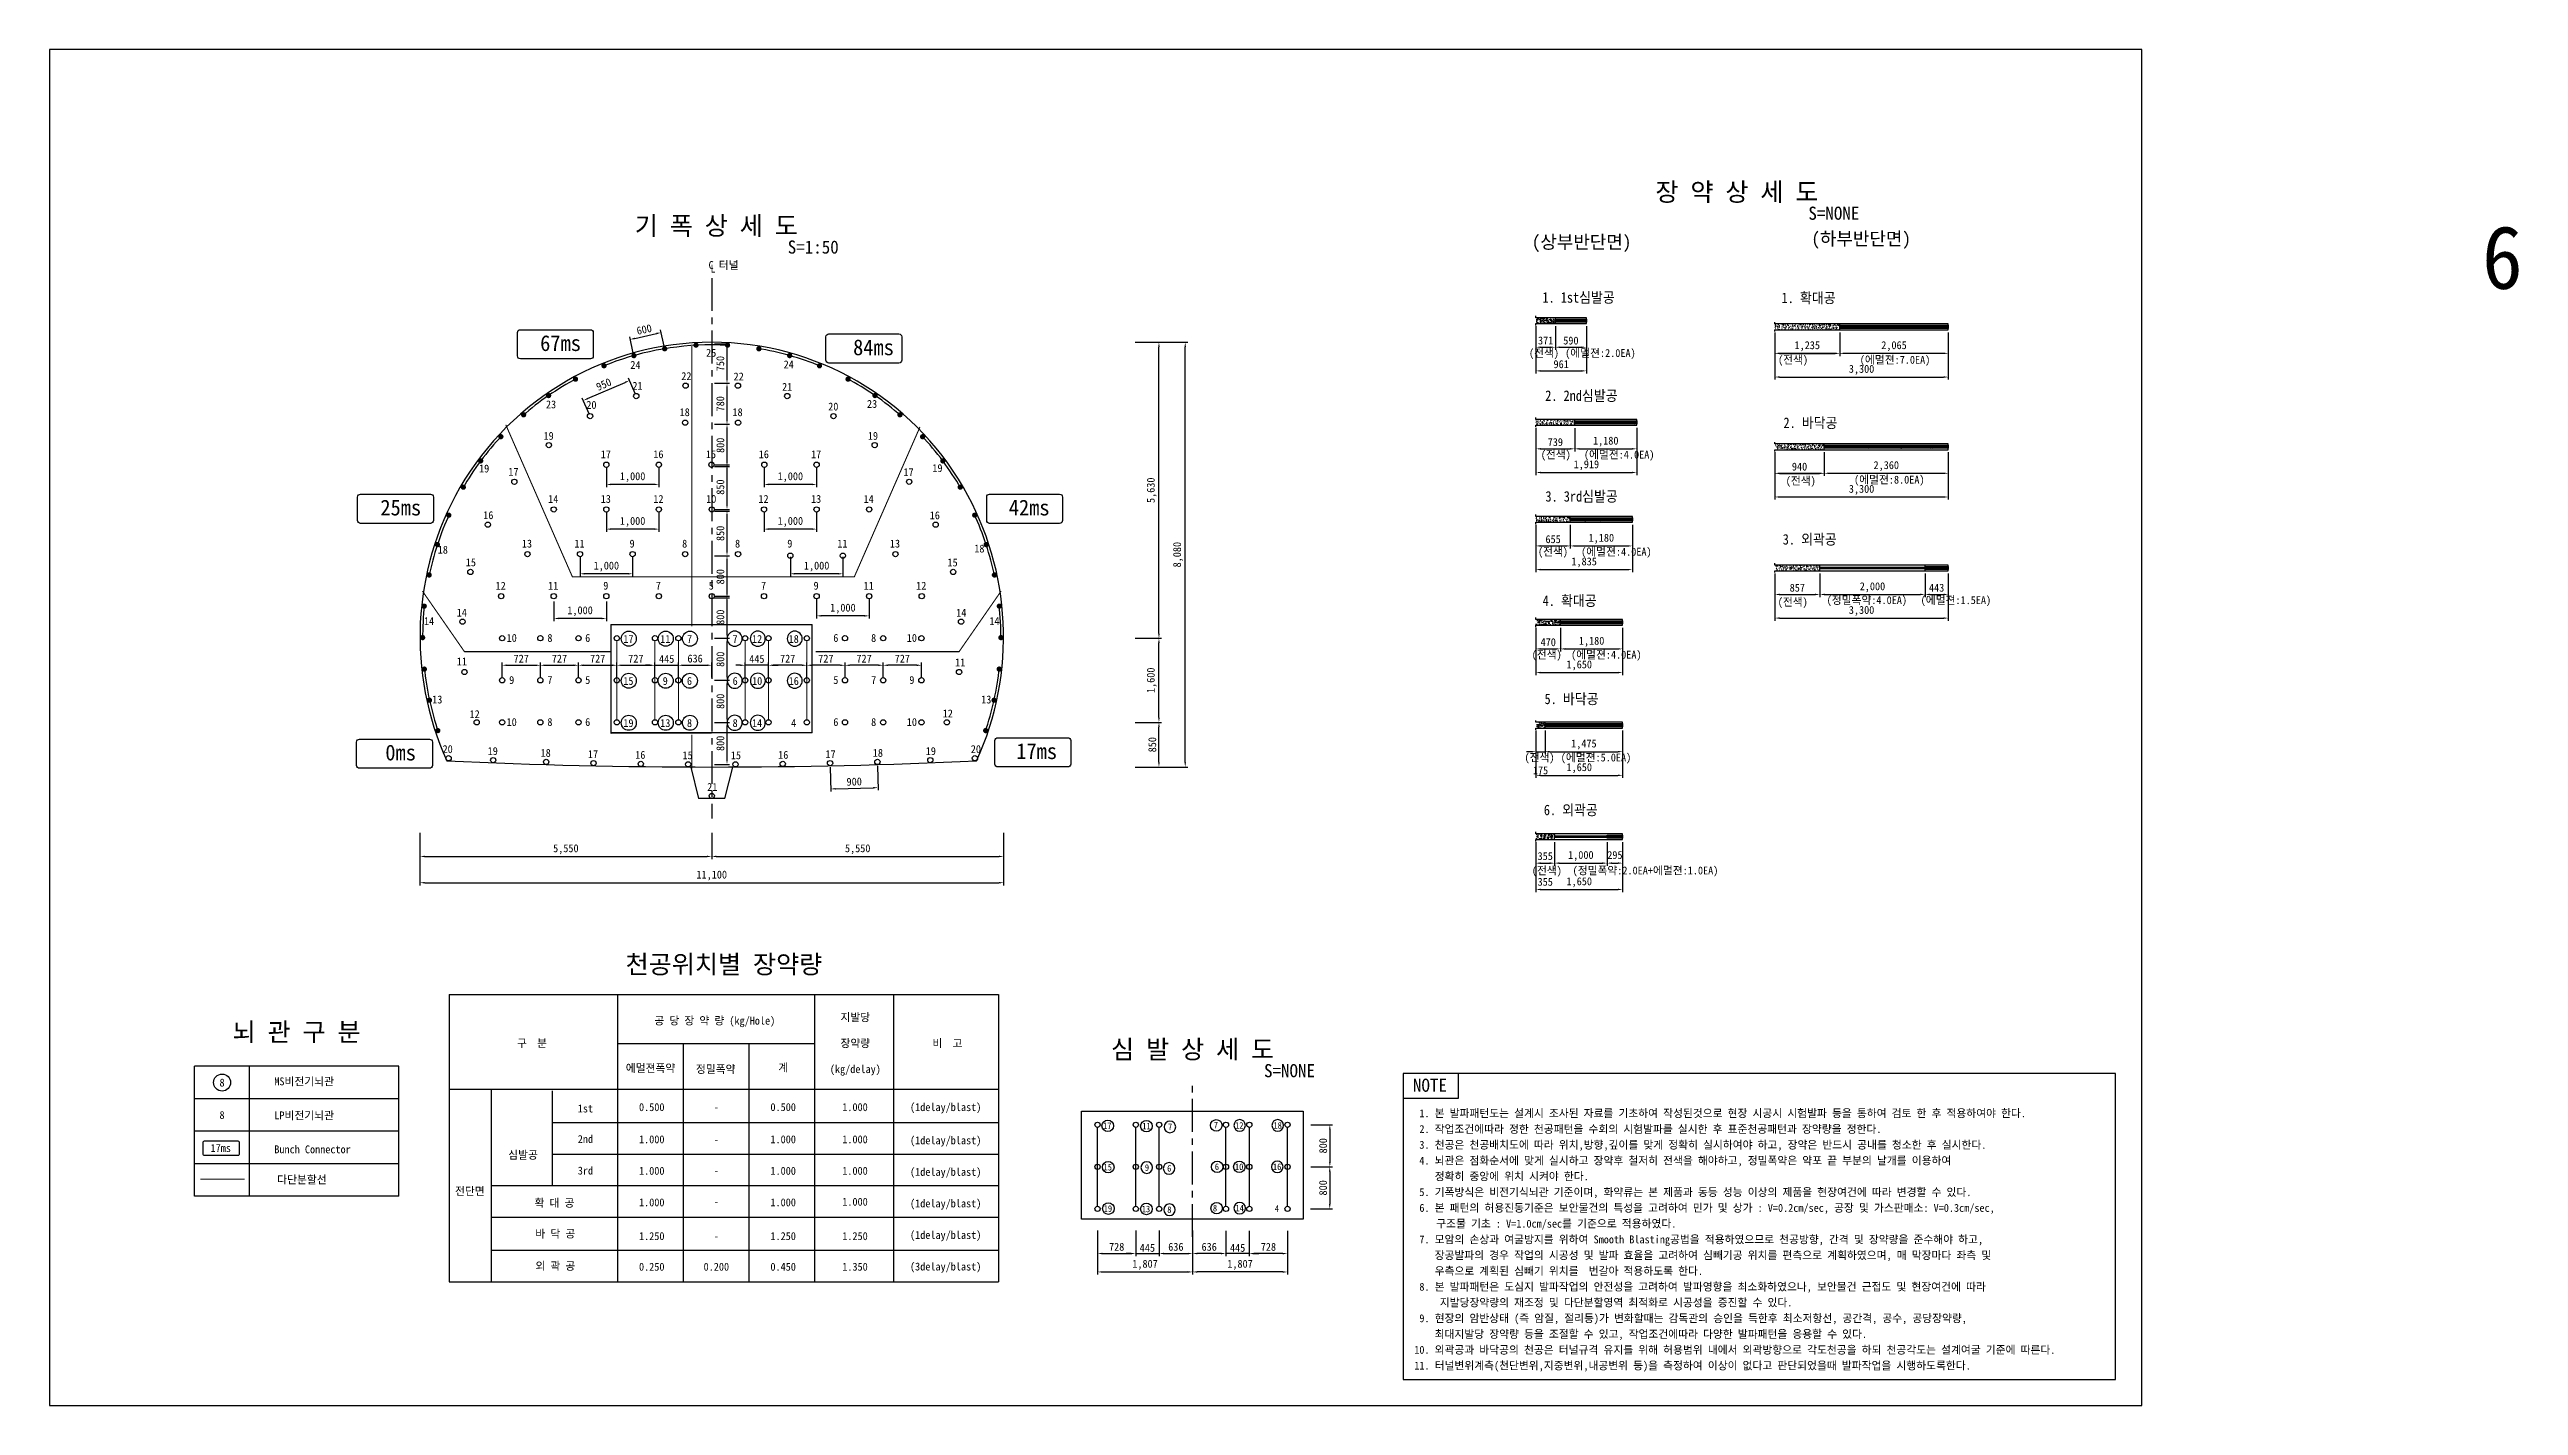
# Model space of a CAD drawing. Header units: millimetres. Extents: x -114429 to 52969, y -22900 to 28700.
# Drawn here: x 1250 to 48218, y -22900 to 2900 of the extents above; entities that cross this region are included whole.
import ezdxf
from ezdxf.enums import TextEntityAlignment as Align

# ---------------------------------------------------------------- set-up
doc = ezdxf.new("R2010")
doc.units = ezdxf.units.MM
doc.header["$LTSCALE"] = 500
doc.header["$PDMODE"] = 1
doc.linetypes.add('A-CENTR01', pattern=[2, 1.25, -0.25, 0.25, -0.25])
doc.linetypes.add('A-DASHD01', pattern=[0.75, 0.5, -0.25])
for name, color, linetype in [('CS-BLST', 4, 'Continuous'), ('CS-BLST-HIDL', 2, 'A-DASHD01'), ('CS-BLST-LIN1', 2, 'Continuous'), ('CS-BLST-LIN3', 2, 'Continuous'), ('CS-BLST-PATT', 1, 'Continuous'), ('CS-BLST-TEX1', 6, 'Continuous'), ('CS-BLST-TEX2', 3, 'Continuous'), ('CS-BLST-TEX3', 3, 'Continuous'), ('CS-CNTL', 1, 'A-CENTR01'), ('CS-DIMS', 1, 'Continuous'), ('CS-EXCV', 3, 'E-DIGLN01'), ('CS-LEAL', 1, 'Continuous'), ('CS-MISC', 2, 'Continuous'), ('CS-NOTE', 3, 'Continuous'), ('CS-SYMB', 2, 'Continuous'), ('CS-TABL', 3, 'Continuous'), ('CS-TABL-LIN1', 4, 'Continuous'), ('CS-TABL-LIN2', 1, 'Continuous'), ('CS-TABL-TEX1', 6, 'Continuous'), ('CS-TABL-TEX2', 3, 'Continuous'), ('CS-TEX1', 6, 'Continuous'), ('CS-TEX2', 6, 'Continuous'), ('CS-TEX3', 6, 'Continuous'), ('CS-TEXT', 3, 'Continuous'), ('CX-PAPR', 2, 'Continuous')]:
    doc.layers.add(name, color=color, linetype=linetype)
doc.styles.get("Standard").update_dxf_attribs({"font": ''})
doc.styles.add('굴림체', font='')
doc.styles.get('Standard').set_extended_font_data('GulimChe')
doc.styles.get('굴림체').set_extended_font_data('GulimChe')
doc.linetypes.add('E-DIGLN01', pattern='A,0.9,-0.2,[19,kscals.shx,S=0.1,R=180,X=0,Y=0],0.9', length=2)
doc.dimstyles.new('DIM01-50', dxfattribs={"dimscale": 50, "dimtxt": 3, "dimasz": 1.8, "dimexe": 1, "dimexo": 1, "dimgap": 1, "dimtad": 1, "dimdec": 0, "dimzin": 9, "dimdsep": 46, "dimlunit": 6, "dimtxsty": '굴림체', "dimcen": 2.5, "dimclrt": 3, "dimadec": 4, "dimazin": 0, "dimtfac": 1, "dimtdec": 0, "dimtmove": 2, "dimatfit": 3, "dimfxl": 1, "dimtolj": 1, "dimtzin": 0, "dimarcsym": 0})
pattern_1 = [(50, (-344494, 8706.69), (91.092334, -7.969543), [9.525, -104.775]), (355, (-344494, 8706.69), (-17.621413, 95.528321), [7.62, -83.82]), (100.451, (-344486.41, 8706.025), (73.47125, 87.558344), [8.095, -89.045]), (46.1842, (-344494, 8732.09), (135.53952, -21.021164), [14.2875, -157.1625]), (96.6356, (-344482.7, 8730.34), (118.702117, 123.71278), [12.1425, -133.5675]), (351.184, (-344494, 8732.09), (118.702303, 123.71256), [11.43, -125.73]), (21, (-344481.3, 8725.74), (75.80744, -51.13276), [9.525, -104.775]), (326, (-344481.3, 8725.74), (30.901014, 92.093983), [7.62, -83.82]), (71.4514, (-344474.98, 8721.48), (106.708245, 40.961429), [8.095, -89.045]), (37.5, (-344494, 8706.69), (1.5443016, 42.2775194), [0, -82.804, 0, -85.09, 0, -84.1375]), (7.5, (-344494, 8706.69), (33.409831, 50.0902874), [0, -48.514, 0, -80.899, 0, -32.0675]), (327.5, (-344522.32, 8706.69), (67.7952976, -2.864372), [0, -31.75, 0, -99.06, 0, -131.445]), (317.5, (-344535.02, 8706.69), (74.064591, 12.7132455), [0, -41.275, 0, -65.786, 0, -93.345])]
pattern_2 = [(50, (-344494, 8956.25), (91.092334, -7.969543), [9.525, -104.775]), (355, (-344494, 8956.25), (-17.621413, 95.528321), [7.62, -83.82]), (100.451, (-344486.41, 8955.58), (73.47125, 87.558344), [8.095, -89.045]), (46.1842, (-344494, 8981.65), (135.53952, -21.021164), [14.2875, -157.1625]), (96.6356, (-344482.7, 8979.9), (118.702117, 123.71278), [12.1425, -133.5675]), (351.184, (-344494, 8981.65), (118.702303, 123.71256), [11.43, -125.73]), (21, (-344481.3, 8975.3), (75.80744, -51.13276), [9.525, -104.775]), (326, (-344481.3, 8975.3), (30.901014, 92.093983), [7.62, -83.82]), (71.4514, (-344474.98, 8971.04), (106.708245, 40.961429), [8.095, -89.045]), (37.5, (-344494, 8956.247), (1.5443016, 42.2775194), [0, -82.804, 0, -85.09, 0, -84.1375]), (7.5, (-344494, 8956.247), (33.409831, 50.0902874), [0, -48.514, 0, -80.899, 0, -32.0675]), (327.5, (-344522.32, 8956.247), (67.7952976, -2.864372), [0, -31.75, 0, -99.06, 0, -131.445]), (317.5, (-344535.02, 8956.247), (74.064591, 12.7132455), [0, -41.275, 0, -65.786, 0, -93.345])]
pattern_3 = [(50, (-344494, 8706.69), (91.092334, -7.969543), [9.525, -104.775]), (355, (-344494, 8706.69), (-17.621413, 95.528321), [7.62, -83.82]), (100.451, (-344486.41, 8706.025), (73.47125, 87.558344), [8.095, -89.045]), (46.1842, (-344494, 8732.09), (135.53952, -21.021164), [14.2875, -157.1625]), (96.6356, (-344482.7, 8730.34), (118.702117, 123.71278), [12.1425, -133.5675]), (351.184, (-344494, 8732.09), (118.702303, 123.71256), [11.43, -125.73]), (21, (-344481.3, 8725.74), (75.80744, -51.132759), [9.525, -104.775]), (326, (-344481.3, 8725.74), (30.901014, 92.093983), [7.62, -83.82]), (71.4514, (-344474.98, 8721.48), (106.708245, 40.961429), [8.095, -89.045]), (37.5, (-344494, 8706.69), (1.5443016, 42.2775194), [0, -82.804, 0, -85.09, 0, -84.1375]), (7.5, (-344494, 8706.69), (33.409831, 50.0902874), [0, -48.514, 0, -80.899, 0, -32.0675]), (327.5, (-344522.32, 8706.69), (67.7952976, -2.864372), [0, -31.75, 0, -99.06, 0, -131.445]), (317.5, (-344535.02, 8706.69), (74.064591, 12.7132455), [0, -41.275, 0, -65.786, 0, -93.345])]

msp = doc.modelspace()

# ---------------------------------------------------------------- texts
at = {"layer": 'CS-BLST-TEX1', "style": '굴림체'}
for s, p in [('  67ms', (10779.3, -2687.6)), ('  84ms', (16731.9, -2767.2)), ('  25ms', (7739.5, -5816)), (' 42ms', (19789.7, -5816)), ('  0ms', (7737, -10476.1)), ('  17ms', (19835.2, -10450.6))]:
    msp.add_text(s, height=300, dxfattribs=at).set_placement(p, align=Align.MIDDLE_CENTER)
at = {"layer": 'CS-BLST-TEX2', "style": '굴림체'}
for s, rotation, p in [('25', 360, (13838.1, -2873)), ('24', 360, (12397.1, -3102.2)), ('22', 360, (13366.2, -3315.1)), ('21', 360, (12436, -3500.6)), ('23', 360, (10792.1, -3854.9)), ('20', 360, (11560.1, -3864.3)), ('18', 360, (13334, -4002.7)), ('18', 360, (14339.9, -4002.7)), ('19', 360, (10746.4, -4452.8)), ('19', 360, (9519.7, -5074.9)), ('17', 360, (10076.6, -5134.4)), ('17', 360, (11834, -4802.6)), ('16', 360, (12834, -4802.6)), ('15', 360, (13834, -4802.6)), ('16', 360, (14839.9, -4802.7)), ('17', 360, (15834, -4802.6)), ('14', 360, (10834, -5652.7)), ('13', 360, (11834, -5652.7)), ('12', 360, (12834, -5652.7)), ('10', 360, (13839.9, -5652.7)), ('12', 360, (14834, -5652.7)), ('13', 360, (15834, -5652.7)), ('14', 360, (16834, -5652.7)), ('16', 360, (9599.1, -5961.8)), ('18', 360, (8733.8, -6618.8)), ('13', 360, (10334, -6502.7)), ('11', 360, (11334, -6502.7)), ('9', 360, (12334, -6502.7)), ('8', 360, (13334, -6502.7)), ('8', 360, (14339.9, -6502.7)), ('9', 360, (15334, -6502.7)), ('11', 360, (16334, -6502.7)), ('13', 360, (17334, -6502.7)), ('15', 360, (9267.1, -6859.2)), ('12', 360, (9834, -7302.7)), ('11', 360, (10834, -7302.7)), ('9', 360, (11834, -7302.7)), ('7', 360, (12834, -7302.7)), ('5', 360, (13839.9, -7302.7)), ('7', 360, (14834, -7302.7)), ('9', 360, (15834, -7302.7)), ('11', 360, (16834, -7302.7)), ('12', 360, (17834, -7302.7)), ('14', 360, (8472.3, -7975.2)), ('14', 360, (9095.7, -7813.9)), ('14', 0, (19226.7, -7975.2)), ('10', 360, (10043.5, -8297.2)), ('8', 360, (10770.4, -8297.2)), ('6', 360, (11489.7, -8297.2)), ('17', 360, (12264.1, -8316.1)), ('11', 360, (12965.6, -8316.2)), ('7', 360, (13426.2, -8316.2)), ('11', 360, (9096.9, -8742.6)), ('9', 360, (10043.5, -9097.2)), ('7', 360, (10770.4, -9097.2)), ('5', 360, (11489.7, -9097.2)), ('15', 360, (12263.2, -9116.1)), ('9', 360, (12964.6, -9116.2)), ('6', 360, (13425.2, -9116.2)), ('13', 360, (8628.1, -9468.3)), ('12', 360, (9339.1, -9746.1)), ('10', 360, (10043.5, -9897.2)), ('8', 360, (10770.4, -9897.2)), ('6', 360, (11489.7, -9897.2)), ('19', 360, (12264.1, -9916.1)), ('13', 360, (12965.6, -9916.2)), ('8', 360, (13426.2, -9916.2)), ('10', 360, (17655.5, -9897.2)), ('13', 0, (19070.9, -9468.3)), ('20', 0, (8825.7, -10412.3, 0)), ('19', 0, (9683.2, -10449.3, 0)), ('18', 0, (10689.8, -10483.9, 0)), ('17', 0, (11589.9, -10506.8, 0)), ('16', 0, (12489.9, -10522, 0)), ('15', 0, (13389.9, -10529.7, 0)), ('15', 360, (14309.1, -10529.7, 0)), ('16', 360, (15209.1, -10522, 0)), ('17', 360, (16109.1, -10506.8, 0)), ('18', 360, (17009.2, -10483.9, 0)), ('19', 360, (18015.8, -10449.3, 0)), ('20', 360, (18873.3, -10412.3, 0))]:
    msp.add_text(s, height=150, rotation=rotation, dxfattribs=at).set_placement(p, align=Align.MIDDLE)
for s, p in [('22', (14361.1, -3322.9)), ('24', (15313.7, -3092.9)), ('21', (15283.1, -3520.2)), ('20', (16160.8, -3895.8)), ('23', (16898.8, -3845.6)), ('19', (16915.3, -4453)), ('17', (17592.9, -5142.7)), ('19', (18141.5, -5066.5)), ('16', (18092.2, -5964.6)), ('18', (18939.3, -6596.6)), ('15', (18429.8, -6861.3)), ('14', (18595.4, -7817.6)), ('7', (14293.7, -8316.2)), ('12', (14711, -8316.2)), ('18', (15407.5, -8316.1)), ('6', (16209.3, -8297.2)), ('8', (16928.6, -8297.2)), ('10', (17655.5, -8297.2)), ('11', (18575.5, -8761.2)), ('6', (14294.7, -9116.2)), ('10', (14712, -9116.2)), ('16', (15408.5, -9116.1)), ('5', (16209.3, -9097.2)), ('7', (16928.6, -9097.2)), ('9', (17655.5, -9097.2)), ('8', (14293.7, -9916.2)), ('14', (14711, -9916.2)), ('4', (15407.5, -9916.1)), ('6', (16209.3, -9897.2)), ('8', (16928.6, -9897.2)), ('12', (18338.9, -9732.4)), ('21', (13859.1, -11130.6, 0))]:
    msp.add_text(s, height=150, dxfattribs=at).set_placement(p, align=Align.MIDDLE)
for s, p in [('17', (21372.3, -17576.6)), ('11', (22118.1, -17584)), ('7', (22568.4, -17594.1)), ('7', (23437.8, -17564.2)), ('12', (23883.5, -17569.1)), ('18', (24612.8, -17569.1)), ('15', (21381.2, -18364.1)), ('9', (22127.4, -18371.6)), ('6', (23458.4, -18356.6)), ('10', (23880.2, -18356.6)), ('16', (24603.7, -18356.6)), ('6', (22551.2, -18386.5)), ('19', (21384, -19151.7)), ('13', (22107.7, -19159.2)), ('8', (22552.8, -19172.8)), ('8', (23421.8, -19143)), ('14', (23889.9, -19144.3)), ('4', (24599.9, -19151.7))]:
    msp.add_text(s, height=125, dxfattribs=at).set_placement(p, align=Align.MIDDLE_CENTER)
at = {"layer": 'CS-BLST-TEX3', "style": '굴림체'}
for s, p in [('(전색)', (29679.3, -2951)), ('(에멀젼:2.0EA)', (30752.9, -2951)), ('(전색)', (34417.1, -3079.9)), ('(에멀젼:7.0EA)', (36356.9, -3079.9)), ('(전색)', (29904.6, -4883.3)), ('(에멀젼:4.0EA)', (31109.9, -4883.3)), ('(전색)', (34563.7, -5382.2)), ('(에멀젼:8.0EA)', (36247.7, -5359.6)), ('(전색)', (29850.4, -6730.9)), ('(에멀젼:4.0EA)', (31056, -6730.9)), ('(정밀폭약:4.0EA)', (35820.3, -7651.7)), ('(에멀젼:1.5EA)', (37513.9, -7651.7)), ('(전색)', (34411.3, -7686.3)), ('(전색)', (29731.1, -8689.6)), ('(에멀젼:4.0EA)', (30865.2, -8689.6)), ('(전색)', (29594.3, -10645.1)), ('(에멀젼:5.0EA)', (30668.2, -10645.1)), ('(전색)', (29734.2, -12798)), ('(정밀폭약:2.0EA+에멀젼:1.0EA)', (31609.5, -12795))]:
    msp.add_text(s, height=150, dxfattribs=at).set_placement(p, align=Align.CENTER)
at = {"layer": 'CS-NOTE', "style": '굴림체'}
for s, height, p in [('NOTE', 250, (27187.3, -16930.1)), (' 1. 본 발파패턴도는 설계시 조사된 자료를 기초하여 작성된것으로 현장 시공시 시험발파 등을 통하여 검토 한 후 적용하여야 한다.', 150, (27211.9, -17413.3)), (' 3. 천공은 천공배치도에 따라 위치,방향,깊이를 맞게 정확히 실시하여야 하고, 장약은 반드시 공내를 청소한 후 실시한다.', 150, (27211.9, -18013.3)), (' 2. 작업조건에따라 정한 천공패턴을 수회의 시험발파를 실시한 후 표준천공패턴과 장약량을 정한다.', 150, (27211.9, -17713.3)), (' 4. 뇌관은 점화순서에 맞게 실시하고 장약후 철저히 전색을 해야하고, 정밀폭약은 약포 끝 부분의 날개를 이용하여', 150, (27211.9, -18313.3)), (' 5. 기폭방식은 비전기식뇌관 기준이며, 화약류는 본 제품과 동등 성능 이상의 제품을 현장여건에 따라 변경할 수 있다.', 150, (27211.9, -18913.3)), ('    정확히 중앙에 위치 시켜야 한다.', 150, (27211.9, -18613.3)), (' 6. 본 패턴의 허용진동기준은 보안물건의 특성을 고려하여 민가 및 상가 : V=0.2cm/sec, 공장 및 가스판매소: V=0.3cm/sec, ', 150, (27211.9, -19213.3)), (' 7. 모암의 손상과 여굴방지를 위하여 Smooth Blasting공법을 적용하였으므로 천공방향, 간격 및 장약량을 준수해야 하고,', 150, (27211.9, -19813.3)), ('    구조물 기초 : V=1.0cm/sec를 기준으로 적용하였다.', 150, (27241.5, -19513.3)), ('    장공발파의 경우 작업의 시공성 및 발파 효율을 고려하여 심빼기공 위치를 편측으로 계획하였으며, 매 막장마다 좌측 및', 150, (27211.9, -20113.3)), (' 8. 본 발파패턴은 도심지 발파작업의 안전성을 고려하여 발파영향을 최소화하였으나, 보안물건 근접도 및 현장여건에 따라', 150, (27211.9, -20713.3)), ('    우측으로 계획된 심빼기 위치를  번갈아 적용하도록 한다.', 150, (27211.9, -20413.3)), ('     지발당장약량의 재조정 및 다단분할영역 최적화로 시공성을 증진할 수 있다.', 150, (27211.9, -21013.3)), (' 9. 현장의 암반상태 (즉 암질, 절리등)가 변화할때는 감독관의 승인을 득한후 최소저항선, 공간격, 공수, 공당장약량,', 150, (27211.9, -21313.3)), ('    최대지발당 장약량 등을 조절할 수 있고, 작업조건에따라 다양한 발파패턴을 응용할 수 있다. ', 150, (27211.9, -21613.3)), ('10. 외곽공과 바닥공의 천공은 터널규격 유지를 위해 허용범위 내에서 외곽방향으로 각도천공을 하되 천공각도는 설계여굴 기준에 따른다.', 150, (27211.9, -21913.3)), ('11. 터널변위계측(천단변위,지중변위,내공변위 등)을 측정하여 이상이 없다고 판단되었을때 발파작업을 시행하도록한다.', 150, (27211.9, -22213.3))]:
    msp.add_text(s, height=height, dxfattribs=at).set_placement(p)
at = {"layer": 'CS-TABL-TEX1'}
for s, p in [('공 당 장 약 량 (kg/Hole)', (13906.9, -15652.1)), ('지발당', (16580.3, -15588.5)), ('구  분', (10429.1, -16081.2)), ('장약량', (16580.3, -16081.2)), ('비  고', (18332.2, -16081.2)), ('에멀젼폭약', (12684.1, -16553.8)), ('정밀폭약', (13924, -16573.8)), ('계', (15209.4, -16545.3)), ('(kg/delay)', (16580.3, -16573.8)), ('1st', (11446.2, -17322.3)), ('2nd', (11446.2, -17903.9)), ('심발공', (10259, -18205.4)), ('전단면', (9247.8, -18894.3)), ('3rd', (11446.2, -18503.9)), ('확 대 공', (10857.8, -19118.4)), ('바 닥 공', (10873, -19704.7)), ('외 곽 공', (10873, -20318.3))]:
    msp.add_text(s, height=150, dxfattribs=at).set_placement(p, align=Align.CENTER)
at = {"layer": 'CS-TABL-TEX2', "style": '굴림체'}
for s, p in [('0.500', (12707.7, -17296.7)), ('-', (13936.4, -17296.7)), ('0.500', (15207.7, -17296.7)), ('1.000', (16573.9, -17296.7)), ('(1delay/blast)', (18298.6, -17296.7)), ('1.000', (12707.7, -17909.2)), ('-', (13936.4, -17909.2)), ('1.000', (15207.7, -17909.2)), ('1.000', (16573.9, -17909.2)), ('(1delay/blast)', (18298.6, -17928.3)), ('1.000', (12707.7, -18508.3)), ('-', (13936.4, -18508.3)), ('1.000', (15207.7, -18508.3)), ('1.000', (16573.9, -18508.3)), ('(1delay/blast)', (18298.6, -18528.3)), ('1.000', (12707.7, -19108.3)), ('-', (13936.4, -19096.6)), ('1.000', (15207.7, -19108.3)), ('1.000', (16573.9, -19096.6)), ('(1delay/blast)', (18298.6, -19128.3)), ('1.250', (12707.7, -19750.3)), ('-', (13936.4, -19750.3)), ('1.250', (15207.7, -19750.3)), ('1.250', (16573.9, -19750.3)), ('(1delay/blast)', (18298.6, -19728.3)), ('0.250', (12707.7, -20333.2)), ('0.200', (13936.4, -20333.2)), ('0.450', (15207.7, -20333.2)), ('1.350', (16573.9, -20333.2)), ('(3delay/blast)', (18298.6, -20329))]:
    msp.add_text(s, height=150, dxfattribs=at).set_placement(p, align=Align.CENTER)
at = {"layer": 'CS-TEX1', "style": '굴림체'}
for s, p in [('장 약 상 세 도', (33348.7, 193)), ('기 폭 상 세 도', (13935.1, -450.4)), ('천공위치별 장약량', (14080.5, -14501.4)), ('뇌 관 구 분', (5952.4, -15788.1)), ('심 발 상 세 도', (22994.8, -16118.4))]:
    msp.add_text(s, height=350, dxfattribs=at).set_placement(p, align=Align.MIDDLE)
at = {"layer": 'CS-TEX2', "style": '굴림체'}
for s, p in [('(상부반단면)', (30393.8, -781.1)), ('(하부반단면)', (35711.9, -718.6))]:
    msp.add_text(s, height=250, dxfattribs=at).set_placement(p, align=Align.MIDDLE)
at = {"layer": 'CS-TEX3', "style": '굴림체', "width": 0.9}
for s, p in [('1. 1st심발공', (30337, -1918.9)), ('1. 확대공', (34712, -1926.2)), ('2. 2nd심발공', (30390.6, -3786.7)), ('2. 바닥공', (34748.1, -4303.2)), ('3. 3rd심발공', (30394.9, -5702.6)), ('3. 외곽공', (34734.1, -6519.8)), ('4. 확대공', (30167.6, -7687.1)), ('5. 바닥공', (30203.7, -9555)), ('6. 외곽공', (30189.8, -11668))]:
    msp.add_text(s, height=200, dxfattribs=at).set_placement(p, align=Align.CENTER)
at = {"layer": 'CS-TEXT', "style": '굴림체'}
for s, height, p in [('S=NONE', 250, (34708.2, -341.7)), ('S=1:50', 250, (15294.6, -985.2)), ('C 터널', 150, (13788.2, -1277.2)), ('L', 150, (13825.6, -1344.7)), ('S=NONE', 250, (24354.3, -16653.2)), ('MS비전기뇌관', 150, (5528.5, -16807.1)), ('LP비전기뇌관', 150, (5528.6, -17453.8)), ('Bunch Connector', 150, (5528.6, -18099.7))]:
    msp.add_text(s, height=height, dxfattribs=at).set_placement(p)
for p in [(4534.5, -16754.2), (4534.5, -17371.7)]:
    msp.add_text('8', height=150, dxfattribs=at).set_placement(p, align=Align.MIDDLE_CENTER)
msp.add_text('17ms', height=150, dxfattribs=at).set_placement((4509, -18001.1), align=Align.MIDDLE)
msp.add_text('다단분할선', height=150, dxfattribs=at).set_placement((6053.9, -18676.2), align=Align.CENTER)
at = {"layer": 'CX-PAPR', "style": '굴림체'}
msp.add_text('6', height=1200, dxfattribs=at).set_placement((47909.2, -2015.2), align=Align.BOTTOM_CENTER)

# ---------------------------------------------------------------- blocks, each defined once
blk = doc.blocks.new('*D407')
at = {"layer": 'CS-DIMS', "color": 0, "lineweight": -2, "ltscale": 30, "transparency": 16777216}
for p, q in [((29525, -2366), (29525, -3266)), ((30486, -2366), (30486, -3266)), ((29615, -3216), (30396, -3216))]:
    blk.add_line(p, q, dxfattribs=at)
at = {"layer": 'CS-DIMS', "color": 0, "ltscale": 30, "transparency": 16777216}
for points in [[(29615, -3201), (29615, -3231), (29525, -3216)], [(30396, -3201), (30396, -3231), (30486, -3216)]]:
    blk.add_solid(points, dxfattribs=at)
at = {"layer": 'Defpoints', "color": 0, "ltscale": 30, "transparency": 16777216}
for p in [(29525, -2316), (30486, -2316), (30486, -3216)]:
    blk.add_point(p, dxfattribs=at)
at = {"layer": 'CS-DIMS', "color": 3, "ltscale": 30, "transparency": 16777216, "insert": (30006, -3089), "char_height": 150, "attachment_point": 5, "style": '굴림체'}
blk.add_mtext('\\A1;961', dxfattribs=at)
blk = doc.blocks.new('*D408')
at = {"layer": 'CS-DIMS', "color": 0, "lineweight": -2, "ltscale": 30, "transparency": 16777216}
for p, q in [((29525, -2366), (29525, -2816)), ((29615, -2766), (29806, -2766)), ((29896, -2366), (29896, -2816))]:
    blk.add_line(p, q, dxfattribs=at)
at = {"layer": 'CS-DIMS', "color": 0, "ltscale": 30, "transparency": 16777216}
for points in [[(29615, -2751), (29615, -2781), (29525, -2766)], [(29806, -2751), (29806, -2781), (29896, -2766)]]:
    blk.add_solid(points, dxfattribs=at)
at = {"layer": 'Defpoints', "color": 0, "ltscale": 30, "transparency": 16777216}
for p in [(29525, -2316), (29896, -2316), (29896, -2766)]:
    blk.add_point(p, dxfattribs=at)
at = {"layer": 'CS-DIMS', "color": 3, "ltscale": 30, "transparency": 16777216, "insert": (29711, -2639), "char_height": 150, "attachment_point": 5, "style": '굴림체'}
blk.add_mtext('\\A1;371', dxfattribs=at)
blk = doc.blocks.new('*D409')
at = {"layer": 'CS-DIMS', "color": 0, "lineweight": -2, "ltscale": 30, "transparency": 16777216}
for p, q in [((29896, -2366), (29896, -2816)), ((29986, -2766), (30396, -2766)), ((30486, -2366), (30486, -2816))]:
    blk.add_line(p, q, dxfattribs=at)
at = {"layer": 'CS-DIMS', "color": 0, "ltscale": 30, "transparency": 16777216}
for points in [[(29986, -2751), (29986, -2781), (29896, -2766)], [(30396, -2751), (30396, -2781), (30486, -2766)]]:
    blk.add_solid(points, dxfattribs=at)
at = {"layer": 'Defpoints', "color": 0, "ltscale": 30, "transparency": 16777216}
for p in [(29896, -2316), (30486, -2316), (30486, -2766)]:
    blk.add_point(p, dxfattribs=at)
at = {"layer": 'CS-DIMS', "color": 3, "ltscale": 30, "transparency": 16777216, "insert": (30191, -2640), "char_height": 150, "attachment_point": 5, "style": '굴림체'}
blk.add_mtext('\\A1;590', dxfattribs=at)
blk = doc.blocks.new('*D410')
at = {"layer": 'CS-DIMS', "color": 0, "lineweight": -2, "ltscale": 30, "transparency": 16777216}
for p, q in [((29525, -4299), (29525, -5199)), ((31444, -4299), (31444, -5199)), ((29615, -5149), (31354, -5149))]:
    blk.add_line(p, q, dxfattribs=at)
at = {"layer": 'CS-DIMS', "color": 0, "ltscale": 30, "transparency": 16777216}
for points in [[(29615, -5134), (29615, -5164), (29525, -5149)], [(31354, -5134), (31354, -5164), (31444, -5149)]]:
    blk.add_solid(points, dxfattribs=at)
at = {"layer": 'Defpoints', "color": 0, "ltscale": 30, "transparency": 16777216}
for p in [(29525, -4249), (31444, -4249), (31444, -5149)]:
    blk.add_point(p, dxfattribs=at)
at = {"layer": 'CS-DIMS', "color": 3, "ltscale": 30, "transparency": 16777216, "insert": (30485, -5012), "char_height": 150, "attachment_point": 5, "style": '굴림체'}
blk.add_mtext('\\A1;1,919', dxfattribs=at)
blk = doc.blocks.new('*D411')
at = {"layer": 'CS-DIMS', "color": 0, "lineweight": -2, "ltscale": 30, "transparency": 16777216}
for p, q in [((29525, -4299), (29525, -4749)), ((30264, -4305), (30264, -4749)), ((29615, -4699), (30174, -4699))]:
    blk.add_line(p, q, dxfattribs=at)
at = {"layer": 'CS-DIMS', "color": 0, "ltscale": 30, "transparency": 16777216}
for points in [[(29615, -4684), (29615, -4714), (29525, -4699)], [(30174, -4684), (30174, -4714), (30264, -4699)]]:
    blk.add_solid(points, dxfattribs=at)
at = {"layer": 'Defpoints', "color": 0, "ltscale": 30, "transparency": 16777216}
for p in [(29525, -4249), (30264, -4255), (30264, -4699)]:
    blk.add_point(p, dxfattribs=at)
at = {"layer": 'CS-DIMS', "color": 3, "ltscale": 30, "transparency": 16777216, "insert": (29895, -4572), "char_height": 150, "attachment_point": 5, "style": '굴림체'}
blk.add_mtext('\\A1;739', dxfattribs=at)
blk = doc.blocks.new('*D412')
at = {"layer": 'CS-DIMS', "color": 0, "lineweight": -2, "ltscale": 30, "transparency": 16777216}
for p, q in [((30264, -4305), (30264, -4749)), ((31444, -4299), (31444, -4749)), ((30354, -4699), (31354, -4699))]:
    blk.add_line(p, q, dxfattribs=at)
at = {"layer": 'CS-DIMS', "color": 0, "ltscale": 30, "transparency": 16777216}
for points in [[(30354, -4684), (30354, -4714), (30264, -4699)], [(31354, -4684), (31354, -4714), (31444, -4699)]]:
    blk.add_solid(points, dxfattribs=at)
at = {"layer": 'Defpoints', "color": 0, "ltscale": 30, "transparency": 16777216}
for p in [(30264, -4255), (31444, -4249), (31444, -4699)]:
    blk.add_point(p, dxfattribs=at)
at = {"layer": 'CS-DIMS', "color": 3, "ltscale": 30, "transparency": 16777216, "insert": (30854, -4562), "char_height": 150, "attachment_point": 5, "style": '굴림체'}
blk.add_mtext('\\A1;1,180', dxfattribs=at)
blk = doc.blocks.new('뉴마이트')
at = {"layer": 'CS-BLST-PATT'}
h = blk.add_hatch(dxfattribs=at)
h.set_pattern_fill('ANSI31', color=256, scale=5.824581, style=0)
h.set_pattern_definition([(45, (-765876.779, 225267.89), (-13.0765565, 13.0765565), [])])
h.paths.add_polyline_path([(0, 29), (0, -29), (295, -29), (295, 29)])
at = {"layer": 'CS-TABL'}
blk.add_lwpolyline([(0, 29), (295, 29), (295, -29), (0, -29)], close=True, dxfattribs=at)
blk = doc.blocks.new('*D413')
at = {"layer": 'CS-DIMS', "color": 0, "lineweight": -2, "ltscale": 30, "transparency": 16777216}
for p, q in [((29525, -6146), (29525, -7046)), ((31360, -6146), (31360, -7046)), ((29615, -6996), (31270, -6996))]:
    blk.add_line(p, q, dxfattribs=at)
at = {"layer": 'CS-DIMS', "color": 0, "ltscale": 30, "transparency": 16777216}
for points in [[(29615, -6981), (29615, -7011), (29525, -6996)], [(31270, -6981), (31270, -7011), (31360, -6996)]]:
    blk.add_solid(points, dxfattribs=at)
at = {"layer": 'Defpoints', "color": 0, "ltscale": 30, "transparency": 16777216}
for p in [(29525, -6096), (31360, -6096), (31360, -6996)]:
    blk.add_point(p, dxfattribs=at)
at = {"layer": 'CS-DIMS', "color": 3, "ltscale": 30, "transparency": 16777216, "insert": (30443, -6860), "char_height": 150, "attachment_point": 5, "style": '굴림체'}
blk.add_mtext('\\A1;1,835', dxfattribs=at)
blk = doc.blocks.new('*D414')
at = {"layer": 'CS-DIMS', "color": 0, "lineweight": -2, "ltscale": 30, "transparency": 16777216}
for p, q in [((29525, -6146), (29525, -6596)), ((29615, -6546), (30090, -6546)), ((30180, -6146), (30180, -6596))]:
    blk.add_line(p, q, dxfattribs=at)
at = {"layer": 'CS-DIMS', "color": 0, "ltscale": 30, "transparency": 16777216}
for points in [[(29615, -6531), (29615, -6561), (29525, -6546)], [(30090, -6531), (30090, -6561), (30180, -6546)]]:
    blk.add_solid(points, dxfattribs=at)
at = {"layer": 'Defpoints', "color": 0, "ltscale": 30, "transparency": 16777216}
for p in [(29525, -6096), (30180, -6096), (30180, -6546)]:
    blk.add_point(p, dxfattribs=at)
at = {"layer": 'CS-DIMS', "color": 3, "ltscale": 30, "transparency": 16777216, "insert": (29853, -6419), "char_height": 150, "attachment_point": 5, "style": '굴림체'}
blk.add_mtext('\\A1;655', dxfattribs=at)
blk = doc.blocks.new('*D415')
at = {"layer": 'CS-DIMS', "color": 0, "lineweight": -2, "ltscale": 30, "transparency": 16777216}
for p, q in [((30180, -6146), (30180, -6596)), ((30270, -6546), (31270, -6546)), ((31360, -6146), (31360, -6596))]:
    blk.add_line(p, q, dxfattribs=at)
at = {"layer": 'CS-DIMS', "color": 0, "ltscale": 30, "transparency": 16777216}
for points in [[(30270, -6531), (30270, -6561), (30180, -6546)], [(31270, -6531), (31270, -6561), (31360, -6546)]]:
    blk.add_solid(points, dxfattribs=at)
at = {"layer": 'Defpoints', "color": 0, "ltscale": 30, "transparency": 16777216}
for p in [(30180, -6096), (31360, -6096), (31360, -6546)]:
    blk.add_point(p, dxfattribs=at)
at = {"layer": 'CS-DIMS', "color": 3, "ltscale": 30, "transparency": 16777216, "insert": (30770, -6410), "char_height": 150, "attachment_point": 5, "style": '굴림체'}
blk.add_mtext('\\A1;1,180', dxfattribs=at)
blk = doc.blocks.new('*D416')
at = {"layer": 'CS-DIMS', "color": 0, "lineweight": -2, "ltscale": 30, "transparency": 16777216}
for p, q in [((29525, -8105), (29525, -9005)), ((31175, -8105), (31175, -9005)), ((29615, -8955), (31085, -8955))]:
    blk.add_line(p, q, dxfattribs=at)
at = {"layer": 'CS-DIMS', "color": 0, "ltscale": 30, "transparency": 16777216}
for points in [[(29615, -8940), (29615, -8970), (29525, -8955)], [(31085, -8940), (31085, -8970), (31175, -8955)]]:
    blk.add_solid(points, dxfattribs=at)
at = {"layer": 'Defpoints', "color": 0, "ltscale": 30, "transparency": 16777216}
for p in [(29525, -8055), (31175, -8055), (31175, -8955)]:
    blk.add_point(p, dxfattribs=at)
at = {"layer": 'CS-DIMS', "color": 3, "ltscale": 30, "transparency": 16777216, "insert": (30350, -8819), "char_height": 150, "attachment_point": 5, "style": '굴림체'}
blk.add_mtext('\\A1;1,650', dxfattribs=at)
blk = doc.blocks.new('*D417')
at = {"layer": 'CS-DIMS', "color": 0, "lineweight": -2, "ltscale": 30, "transparency": 16777216}
for p, q in [((29525, -8105), (29525, -8555)), ((29995, -8105), (29995, -8555)), ((29615, -8505), (29905, -8505))]:
    blk.add_line(p, q, dxfattribs=at)
at = {"layer": 'CS-DIMS', "color": 0, "ltscale": 30, "transparency": 16777216}
for points in [[(29615, -8490), (29615, -8520), (29525, -8505)], [(29905, -8490), (29905, -8520), (29995, -8505)]]:
    blk.add_solid(points, dxfattribs=at)
at = {"layer": 'Defpoints', "color": 0, "ltscale": 30, "transparency": 16777216}
for p in [(29525, -8055), (29995, -8055), (29995, -8505)]:
    blk.add_point(p, dxfattribs=at)
at = {"layer": 'CS-DIMS', "color": 3, "ltscale": 30, "transparency": 16777216, "insert": (29760, -8378), "char_height": 150, "attachment_point": 5, "style": '굴림체'}
blk.add_mtext('\\A1;470', dxfattribs=at)
blk = doc.blocks.new('*D418')
at = {"layer": 'CS-DIMS', "color": 0, "lineweight": -2, "ltscale": 30, "transparency": 16777216}
for p, q in [((29995, -8105), (29995, -8555)), ((31175, -8105), (31175, -8555)), ((30085, -8505), (31085, -8505))]:
    blk.add_line(p, q, dxfattribs=at)
at = {"layer": 'CS-DIMS', "color": 0, "ltscale": 30, "transparency": 16777216}
for points in [[(30085, -8490), (30085, -8520), (29995, -8505)], [(31085, -8490), (31085, -8520), (31175, -8505)]]:
    blk.add_solid(points, dxfattribs=at)
at = {"layer": 'Defpoints', "color": 0, "ltscale": 30, "transparency": 16777216}
for p in [(29995, -8055), (31175, -8055), (31175, -8505)]:
    blk.add_point(p, dxfattribs=at)
at = {"layer": 'CS-DIMS', "color": 3, "ltscale": 30, "transparency": 16777216, "insert": (30585, -8369), "char_height": 150, "attachment_point": 5, "style": '굴림체'}
blk.add_mtext('\\A1;1,180', dxfattribs=at)
blk = doc.blocks.new('*D419')
at = {"layer": 'CS-DIMS', "color": 0, "lineweight": -2, "ltscale": 30, "transparency": 16777216}
for p, q in [((29525, -12181), (29525, -13131)), ((31175, -12181), (31175, -13131)), ((29615, -13081), (31085, -13081))]:
    blk.add_line(p, q, dxfattribs=at)
at = {"layer": 'CS-DIMS', "color": 0, "ltscale": 30, "transparency": 16777216}
for points in [[(29615, -13066), (29615, -13096), (29525, -13081)], [(31085, -13066), (31085, -13096), (31175, -13081)]]:
    blk.add_solid(points, dxfattribs=at)
at = {"layer": 'Defpoints', "color": 0, "ltscale": 30, "transparency": 16777216}
for p in [(29525, -12131), (31175, -12131), (31175, -13081)]:
    blk.add_point(p, dxfattribs=at)
at = {"layer": 'CS-DIMS', "color": 3, "ltscale": 30, "transparency": 16777216, "insert": (30350, -12945), "char_height": 150, "attachment_point": 5, "style": '굴림체'}
blk.add_mtext('\\A1;1,650', dxfattribs=at)
blk = doc.blocks.new('*D420')
at = {"layer": 'CS-DIMS', "color": 0, "lineweight": -2, "ltscale": 30, "transparency": 16777216}
for p, q in [((29525, -12181), (29525, -12631)), ((29880, -12181), (29880, -12631)), ((29615, -12581), (29790, -12581))]:
    blk.add_line(p, q, dxfattribs=at)
at = {"layer": 'CS-DIMS', "color": 0, "ltscale": 30, "transparency": 16777216}
for points in [[(29615, -12566), (29615, -12596), (29525, -12581)], [(29790, -12566), (29790, -12596), (29880, -12581)]]:
    blk.add_solid(points, dxfattribs=at)
at = {"layer": 'Defpoints', "color": 0, "ltscale": 30, "transparency": 16777216}
for p in [(29525, -12131), (29880, -12131), (29880, -12581)]:
    blk.add_point(p, dxfattribs=at)
at = {"layer": 'CS-DIMS', "color": 3, "ltscale": 30, "transparency": 16777216, "insert": (29703, -12936), "char_height": 150, "attachment_point": 5, "style": '굴림체'}
blk.add_mtext('\\A1;355', dxfattribs=at)
blk = doc.blocks.new('*D421')
at = {"layer": 'CS-DIMS', "color": 0, "lineweight": -2, "ltscale": 30, "transparency": 16777216}
for p, q in [((29525, -12181), (29525, -12630)), ((29880, -12181), (29880, -12630)), ((29615, -12580), (29790, -12580))]:
    blk.add_line(p, q, dxfattribs=at)
at = {"layer": 'CS-DIMS', "color": 0, "ltscale": 30, "transparency": 16777216}
for points in [[(29615, -12565), (29615, -12595), (29525, -12580)], [(29790, -12565), (29790, -12595), (29880, -12580)]]:
    blk.add_solid(points, dxfattribs=at)
at = {"layer": 'Defpoints', "color": 0, "ltscale": 30, "transparency": 16777216}
for p in [(29525, -12131), (29880, -12131), (29880, -12580)]:
    blk.add_point(p, dxfattribs=at)
at = {"layer": 'CS-DIMS', "color": 3, "ltscale": 30, "transparency": 16777216, "insert": (29703, -12447), "char_height": 150, "attachment_point": 5, "style": '굴림체'}
blk.add_mtext('\\A1;355', dxfattribs=at)
blk = doc.blocks.new('*D422')
at = {"layer": 'CS-DIMS', "color": 0, "lineweight": -2, "ltscale": 30, "transparency": 16777216}
for p, q in [((29880, -12181), (29880, -12630)), ((30880, -12181), (30880, -12630)), ((29970, -12580), (30790, -12580))]:
    blk.add_line(p, q, dxfattribs=at)
at = {"layer": 'CS-DIMS', "color": 0, "ltscale": 30, "transparency": 16777216}
for points in [[(29970, -12565), (29970, -12595), (29880, -12580)], [(30790, -12565), (30790, -12595), (30880, -12580)]]:
    blk.add_solid(points, dxfattribs=at)
at = {"layer": 'Defpoints', "color": 0, "ltscale": 30, "transparency": 16777216}
for p in [(29880, -12131), (30880, -12131), (30880, -12580)]:
    blk.add_point(p, dxfattribs=at)
at = {"layer": 'CS-DIMS', "color": 3, "ltscale": 30, "transparency": 16777216, "insert": (30380, -12444), "char_height": 150, "attachment_point": 5, "style": '굴림체'}
blk.add_mtext('\\A1;1,000', dxfattribs=at)
blk = doc.blocks.new('*D423')
at = {"layer": 'CS-DIMS', "color": 0, "lineweight": -2, "ltscale": 30, "transparency": 16777216}
for p, q in [((30880, -12181), (30880, -12630)), ((31175, -12181), (31175, -12630)), ((30970, -12580), (31085, -12580))]:
    blk.add_line(p, q, dxfattribs=at)
at = {"layer": 'CS-DIMS', "color": 0, "ltscale": 30, "transparency": 16777216}
for points in [[(30970, -12565), (30970, -12595), (30880, -12580)], [(31085, -12565), (31085, -12595), (31175, -12580)]]:
    blk.add_solid(points, dxfattribs=at)
at = {"layer": 'Defpoints', "color": 0, "ltscale": 30, "transparency": 16777216}
for p in [(30880, -12131), (31175, -12131), (31175, -12580)]:
    blk.add_point(p, dxfattribs=at)
at = {"layer": 'CS-DIMS', "color": 3, "ltscale": 30, "transparency": 16777216, "insert": (31028, -12427), "char_height": 150, "attachment_point": 5, "style": '굴림체'}
blk.add_mtext('\\A1;295', dxfattribs=at)
blk = doc.blocks.new('*D424')
at = {"layer": 'CS-DIMS', "color": 0, "lineweight": -2, "ltscale": 30, "transparency": 16777216}
for p, q in [((29525, -10060), (29525, -10960)), ((31175, -10060), (31175, -10960)), ((29615, -10910), (31085, -10910))]:
    blk.add_line(p, q, dxfattribs=at)
at = {"layer": 'CS-DIMS', "color": 0, "ltscale": 30, "transparency": 16777216}
for points in [[(29615, -10895), (29615, -10925), (29525, -10910)], [(31085, -10895), (31085, -10925), (31175, -10910)]]:
    blk.add_solid(points, dxfattribs=at)
at = {"layer": 'Defpoints', "color": 0, "ltscale": 30, "transparency": 16777216}
for p in [(29525, -10010), (31175, -10010), (31175, -10910)]:
    blk.add_point(p, dxfattribs=at)
at = {"layer": 'CS-DIMS', "color": 3, "ltscale": 30, "transparency": 16777216, "insert": (30350, -10774), "char_height": 150, "attachment_point": 5, "style": '굴림체'}
blk.add_mtext('\\A1;1,650', dxfattribs=at)
blk = doc.blocks.new('*D425')
at = {"layer": 'CS-DIMS', "color": 0, "lineweight": -2, "ltscale": 30, "transparency": 16777216}
for p, q in [((29525, -10060), (29525, -10510)), ((29700, -10060), (29700, -10510)), ((29435, -10460), (29345, -10460)), ((29525, -10460), (29700, -10460)), ((29790, -10460), (29880, -10460))]:
    blk.add_line(p, q, dxfattribs=at)
at = {"layer": 'CS-DIMS', "color": 0, "ltscale": 30, "transparency": 16777216}
for points in [[(29435, -10445), (29435, -10475), (29525, -10460)], [(29790, -10445), (29790, -10475), (29700, -10460)]]:
    blk.add_solid(points, dxfattribs=at)
at = {"layer": 'Defpoints', "color": 0, "ltscale": 30, "transparency": 16777216}
for p in [(29525, -10010), (29700, -10010), (29700, -10460)]:
    blk.add_point(p, dxfattribs=at)
at = {"layer": 'CS-DIMS', "color": 3, "ltscale": 30, "transparency": 16777216, "insert": (29613, -10816), "char_height": 150, "attachment_point": 5, "style": '굴림체'}
blk.add_mtext('\\A1;175', dxfattribs=at)
blk = doc.blocks.new('*D426')
at = {"layer": 'CS-DIMS', "color": 0, "lineweight": -2, "ltscale": 30, "transparency": 16777216}
for p, q in [((29700, -10060), (29700, -10510)), ((31175, -10060), (31175, -10510)), ((29790, -10460), (31085, -10460))]:
    blk.add_line(p, q, dxfattribs=at)
at = {"layer": 'CS-DIMS', "color": 0, "ltscale": 30, "transparency": 16777216}
for points in [[(29790, -10445), (29790, -10475), (29700, -10460)], [(31085, -10445), (31085, -10475), (31175, -10460)]]:
    blk.add_solid(points, dxfattribs=at)
at = {"layer": 'Defpoints', "color": 0, "ltscale": 30, "transparency": 16777216}
for p in [(29700, -10010), (31175, -10010), (31175, -10460)]:
    blk.add_point(p, dxfattribs=at)
at = {"layer": 'CS-DIMS', "color": 3, "ltscale": 30, "transparency": 16777216, "insert": (30438, -10324), "char_height": 150, "attachment_point": 5, "style": '굴림체'}
blk.add_mtext('\\A1;1,475', dxfattribs=at)
blk = doc.blocks.new('*D427')
at = {"layer": 'CS-DIMS', "color": 0, "lineweight": -2, "ltscale": 30, "transparency": 16777216}
for p, q in [((34070, -2483), (34070, -3383)), ((37370, -2483), (37370, -3383)), ((34160, -3333), (37280, -3333))]:
    blk.add_line(p, q, dxfattribs=at)
at = {"layer": 'CS-DIMS', "color": 0, "ltscale": 30, "transparency": 16777216}
for points in [[(34160, -3318), (34160, -3348), (34070, -3333)], [(37280, -3318), (37280, -3348), (37370, -3333)]]:
    blk.add_solid(points, dxfattribs=at)
at = {"layer": 'Defpoints', "color": 0, "ltscale": 30, "transparency": 16777216}
for p in [(34070, -2433), (37370, -2433), (37370, -3333)]:
    blk.add_point(p, dxfattribs=at)
at = {"layer": 'CS-DIMS', "color": 3, "ltscale": 30, "transparency": 16777216, "insert": (35720, -3197), "char_height": 150, "attachment_point": 5, "style": '굴림체'}
blk.add_mtext('\\A1;3,300', dxfattribs=at)
blk = doc.blocks.new('*D428')
at = {"layer": 'CS-DIMS', "color": 0, "lineweight": -2, "ltscale": 30, "transparency": 16777216}
for p, q in [((34070, -2483), (34070, -2933)), ((35305, -2483), (35305, -2933)), ((34160, -2883), (35215, -2883))]:
    blk.add_line(p, q, dxfattribs=at)
at = {"layer": 'CS-DIMS', "color": 0, "ltscale": 30, "transparency": 16777216}
for points in [[(34160, -2868), (34160, -2898), (34070, -2883)], [(35215, -2868), (35215, -2898), (35305, -2883)]]:
    blk.add_solid(points, dxfattribs=at)
at = {"layer": 'Defpoints', "color": 0, "ltscale": 30, "transparency": 16777216}
for p in [(34070, -2433), (35305, -2433), (35305, -2883)]:
    blk.add_point(p, dxfattribs=at)
at = {"layer": 'CS-DIMS', "color": 3, "ltscale": 30, "transparency": 16777216, "insert": (34687, -2747), "char_height": 150, "attachment_point": 5, "style": '굴림체'}
blk.add_mtext('\\A1;1,235', dxfattribs=at)
blk = doc.blocks.new('*D429')
at = {"layer": 'CS-DIMS', "color": 0, "lineweight": -2, "ltscale": 30, "transparency": 16777216}
for p, q in [((34070, -2483), (34070, -2932)), ((35305, -2483), (35305, -2932)), ((34160, -2882), (35215, -2882))]:
    blk.add_line(p, q, dxfattribs=at)
at = {"layer": 'CS-DIMS', "color": 0, "ltscale": 30, "transparency": 16777216}
for points in [[(34160, -2867), (34160, -2897), (34070, -2882)], [(35215, -2867), (35215, -2897), (35305, -2882)]]:
    blk.add_solid(points, dxfattribs=at)
at = {"layer": 'Defpoints', "color": 0, "ltscale": 30, "transparency": 16777216}
for p in [(34070, -2433), (35305, -2433), (35305, -2882)]:
    blk.add_point(p, dxfattribs=at)
at = {"layer": 'CS-DIMS', "color": 3, "ltscale": 30, "transparency": 16777216, "insert": (34687, -2746), "char_height": 150, "attachment_point": 5, "style": '굴림체'}
blk.add_mtext('\\A1;1,235', dxfattribs=at)
blk = doc.blocks.new('*D430')
at = {"layer": 'CS-DIMS', "color": 0, "lineweight": -2, "ltscale": 30, "transparency": 16777216}
for p, q in [((35305, -2483), (35305, -2932)), ((37370, -2483), (37370, -2932)), ((35395, -2882), (37280, -2882))]:
    blk.add_line(p, q, dxfattribs=at)
at = {"layer": 'CS-DIMS', "color": 0, "ltscale": 30, "transparency": 16777216}
for points in [[(35395, -2867), (35395, -2897), (35305, -2882)], [(37280, -2867), (37280, -2897), (37370, -2882)]]:
    blk.add_solid(points, dxfattribs=at)
at = {"layer": 'Defpoints', "color": 0, "ltscale": 30, "transparency": 16777216}
for p in [(35305, -2433), (37370, -2433), (37370, -2882)]:
    blk.add_point(p, dxfattribs=at)
at = {"layer": 'CS-DIMS', "color": 3, "ltscale": 30, "transparency": 16777216, "insert": (36337, -2746), "char_height": 150, "attachment_point": 5, "style": '굴림체'}
blk.add_mtext('\\A1;2,065', dxfattribs=at)
blk = doc.blocks.new('*D431')
at = {"layer": 'CS-DIMS', "color": 0, "lineweight": -2, "ltscale": 30, "transparency": 16777216}
for p, q in [((34070, -4765), (34070, -5665)), ((37370, -4765), (37370, -5665)), ((34160, -5615), (37280, -5615))]:
    blk.add_line(p, q, dxfattribs=at)
at = {"layer": 'CS-DIMS', "color": 0, "ltscale": 30, "transparency": 16777216}
for points in [[(34160, -5600), (34160, -5630), (34070, -5615)], [(37280, -5600), (37280, -5630), (37370, -5615)]]:
    blk.add_solid(points, dxfattribs=at)
at = {"layer": 'Defpoints', "color": 0, "ltscale": 30, "transparency": 16777216}
for p in [(34070, -4715), (37370, -4715), (37370, -5615)]:
    blk.add_point(p, dxfattribs=at)
at = {"layer": 'CS-DIMS', "color": 3, "ltscale": 30, "transparency": 16777216, "insert": (35720, -5479), "char_height": 150, "attachment_point": 5, "style": '굴림체'}
blk.add_mtext('\\A1;3,300', dxfattribs=at)
blk = doc.blocks.new('*D432')
at = {"layer": 'CS-DIMS', "color": 0, "lineweight": -2, "ltscale": 30, "transparency": 16777216}
for p, q in [((34070, -4765), (34070, -5215)), ((34160, -5165), (34920, -5165)), ((35010, -4765), (35010, -5215))]:
    blk.add_line(p, q, dxfattribs=at)
at = {"layer": 'CS-DIMS', "color": 0, "ltscale": 30, "transparency": 16777216}
for points in [[(34160, -5150), (34160, -5180), (34070, -5165)], [(34920, -5150), (34920, -5180), (35010, -5165)]]:
    blk.add_solid(points, dxfattribs=at)
at = {"layer": 'Defpoints', "color": 0, "ltscale": 30, "transparency": 16777216}
for p in [(34070, -4715), (35010, -4715), (35010, -5165)]:
    blk.add_point(p, dxfattribs=at)
at = {"layer": 'CS-DIMS', "color": 3, "ltscale": 30, "transparency": 16777216, "insert": (34540, -5038), "char_height": 150, "attachment_point": 5, "style": '굴림체'}
blk.add_mtext('\\A1;940', dxfattribs=at)
blk = doc.blocks.new('*D433')
at = {"layer": 'CS-DIMS', "color": 0, "lineweight": -2, "ltscale": 30, "transparency": 16777216}
for p, q in [((34070, -4765), (34070, -5214)), ((34160, -5164), (34920, -5164)), ((35010, -4765), (35010, -5214))]:
    blk.add_line(p, q, dxfattribs=at)
at = {"layer": 'CS-DIMS', "color": 0, "ltscale": 30, "transparency": 16777216}
for points in [[(34160, -5149), (34160, -5179), (34070, -5164)], [(34920, -5149), (34920, -5179), (35010, -5164)]]:
    blk.add_solid(points, dxfattribs=at)
at = {"layer": 'Defpoints', "color": 0, "ltscale": 30, "transparency": 16777216}
for p in [(34070, -4715), (35010, -4715), (35010, -5164)]:
    blk.add_point(p, dxfattribs=at)
at = {"layer": 'CS-DIMS', "color": 3, "ltscale": 30, "transparency": 16777216, "insert": (34540, -5038), "char_height": 150, "attachment_point": 5, "style": '굴림체'}
blk.add_mtext('\\A1;940', dxfattribs=at)
blk = doc.blocks.new('*D434')
at = {"layer": 'CS-DIMS', "color": 0, "lineweight": -2, "ltscale": 30, "transparency": 16777216}
for p, q in [((35010, -4765), (35010, -5214)), ((35100, -5164), (37280, -5164)), ((37370, -4765), (37370, -5214))]:
    blk.add_line(p, q, dxfattribs=at)
at = {"layer": 'CS-DIMS', "color": 0, "ltscale": 30, "transparency": 16777216}
for points in [[(35100, -5149), (35100, -5179), (35010, -5164)], [(37280, -5149), (37280, -5179), (37370, -5164)]]:
    blk.add_solid(points, dxfattribs=at)
at = {"layer": 'Defpoints', "color": 0, "ltscale": 30, "transparency": 16777216}
for p in [(35010, -4715), (37370, -4715), (37370, -5164)]:
    blk.add_point(p, dxfattribs=at)
at = {"layer": 'CS-DIMS', "color": 3, "ltscale": 30, "transparency": 16777216, "insert": (36190, -5028), "char_height": 150, "attachment_point": 5, "style": '굴림체'}
blk.add_mtext('\\A1;2,360', dxfattribs=at)
blk = doc.blocks.new('*D435')
at = {"layer": 'CS-DIMS', "color": 0, "lineweight": -2, "ltscale": 30, "transparency": 16777216}
for p, q in [((34070, -7069), (34070, -7969)), ((37370, -7069), (37370, -7969)), ((34160, -7919), (37280, -7919))]:
    blk.add_line(p, q, dxfattribs=at)
at = {"layer": 'CS-DIMS', "color": 0, "ltscale": 30, "transparency": 16777216}
for points in [[(34160, -7904), (34160, -7934), (34070, -7919)], [(37280, -7904), (37280, -7934), (37370, -7919)]]:
    blk.add_solid(points, dxfattribs=at)
at = {"layer": 'Defpoints', "color": 0, "ltscale": 30, "transparency": 16777216}
for p in [(34070, -7019), (37370, -7019), (37370, -7919)]:
    blk.add_point(p, dxfattribs=at)
at = {"layer": 'CS-DIMS', "color": 3, "ltscale": 30, "transparency": 16777216, "insert": (35720, -7783), "char_height": 150, "attachment_point": 5, "style": '굴림체'}
blk.add_mtext('\\A1;3,300', dxfattribs=at)
blk = doc.blocks.new('*D436')
at = {"layer": 'CS-DIMS', "color": 0, "lineweight": -2, "ltscale": 30, "transparency": 16777216}
for p, q in [((34070, -7069), (34070, -7519)), ((34160, -7469), (34837, -7469)), ((34927, -7069), (34927, -7519))]:
    blk.add_line(p, q, dxfattribs=at)
at = {"layer": 'CS-DIMS', "color": 0, "ltscale": 30, "transparency": 16777216}
for points in [[(34160, -7454), (34160, -7484), (34070, -7469)], [(34837, -7454), (34837, -7484), (34927, -7469)]]:
    blk.add_solid(points, dxfattribs=at)
at = {"layer": 'Defpoints', "color": 0, "ltscale": 30, "transparency": 16777216}
for p in [(34070, -7019), (34927, -7019), (34927, -7469)]:
    blk.add_point(p, dxfattribs=at)
at = {"layer": 'CS-DIMS', "color": 3, "ltscale": 30, "transparency": 16777216, "insert": (34498, -7342), "char_height": 150, "attachment_point": 5, "style": '굴림체'}
blk.add_mtext('\\A1;857', dxfattribs=at)
blk = doc.blocks.new('*D437')
at = {"layer": 'CS-DIMS', "color": 0, "lineweight": -2, "ltscale": 30, "transparency": 16777216}
for p, q in [((34070, -7069), (34070, -7519)), ((34160, -7469), (34837, -7469)), ((34927, -7069), (34927, -7519))]:
    blk.add_line(p, q, dxfattribs=at)
at = {"layer": 'CS-DIMS', "color": 0, "ltscale": 30, "transparency": 16777216}
for points in [[(34160, -7454), (34160, -7484), (34070, -7469)], [(34837, -7454), (34837, -7484), (34927, -7469)]]:
    blk.add_solid(points, dxfattribs=at)
at = {"layer": 'Defpoints', "color": 0, "ltscale": 30, "transparency": 16777216}
for p in [(34070, -7019), (34927, -7019), (34927, -7469)]:
    blk.add_point(p, dxfattribs=at)
at = {"layer": 'CS-DIMS', "color": 3, "ltscale": 30, "transparency": 16777216, "insert": (34498, -7342), "char_height": 150, "attachment_point": 5, "style": '굴림체'}
blk.add_mtext('\\A1;857', dxfattribs=at)
blk = doc.blocks.new('*D438')
at = {"layer": 'CS-DIMS', "color": 0, "lineweight": -2, "ltscale": 30, "transparency": 16777216}
for p, q in [((34927, -7069), (34927, -7519)), ((35017, -7469), (36837, -7469)), ((36927, -7069), (36927, -7519))]:
    blk.add_line(p, q, dxfattribs=at)
at = {"layer": 'CS-DIMS', "color": 0, "ltscale": 30, "transparency": 16777216}
for points in [[(35017, -7454), (35017, -7484), (34927, -7469)], [(36837, -7454), (36837, -7484), (36927, -7469)]]:
    blk.add_solid(points, dxfattribs=at)
at = {"layer": 'Defpoints', "color": 0, "ltscale": 30, "transparency": 16777216}
for p in [(34927, -7019), (36927, -7019), (36927, -7469)]:
    blk.add_point(p, dxfattribs=at)
at = {"layer": 'CS-DIMS', "color": 3, "ltscale": 30, "transparency": 16777216, "insert": (35927, -7333), "char_height": 150, "attachment_point": 5, "style": '굴림체'}
blk.add_mtext('\\A1;2,000', dxfattribs=at)
blk = doc.blocks.new('*D439')
at = {"layer": 'CS-DIMS', "color": 0, "lineweight": -2, "ltscale": 30, "transparency": 16777216}
for p, q in [((36927, -7069), (36927, -7519)), ((37017, -7469), (37280, -7469)), ((37370, -7069), (37370, -7519))]:
    blk.add_line(p, q, dxfattribs=at)
at = {"layer": 'CS-DIMS', "color": 0, "ltscale": 30, "transparency": 16777216}
for points in [[(37017, -7454), (37017, -7484), (36927, -7469)], [(37280, -7454), (37280, -7484), (37370, -7469)]]:
    blk.add_solid(points, dxfattribs=at)
at = {"layer": 'Defpoints', "color": 0, "ltscale": 30, "transparency": 16777216}
for p in [(36927, -7019), (37370, -7019), (37370, -7469)]:
    blk.add_point(p, dxfattribs=at)
at = {"layer": 'CS-DIMS', "color": 3, "ltscale": 30, "transparency": 16777216, "insert": (37148, -7342), "char_height": 150, "attachment_point": 5, "style": '굴림체'}
blk.add_mtext('\\A1;443', dxfattribs=at)
blk = doc.blocks.new('text-cir')
at = {"layer": 'CS-LEAL', "color": 1}
blk.add_circle((0, 0), 110, dxfattribs=at)
blk = doc.blocks.new('*D457')
at = {"layer": 'CS-DIMS', "color": 0, "lineweight": -2, "transparency": 16777216}
for p, q in [((25243, -18357), (25654, -18357)), ((25604, -18447), (25604, -19067)), ((25241, -19157), (25654, -19157))]:
    blk.add_line(p, q, dxfattribs=at)
at = {"layer": 'CS-DIMS', "color": 0, "transparency": 16777216}
for points in [[(25589, -18447), (25619, -18447), (25604, -18357)], [(25589, -19067), (25619, -19067), (25604, -19157)]]:
    blk.add_solid(points, dxfattribs=at)
at = {"layer": 'Defpoints', "color": 0, "transparency": 16777216}
for p in [(25193, -18357), (25191, -19157), (25604, -19157)]:
    blk.add_point(p, dxfattribs=at)
at = {"layer": 'CS-DIMS', "color": 3, "transparency": 16777216, "insert": (25477, -18757), "char_height": 150, "attachment_point": 5, "rotation": 90, "style": '굴림체'}
blk.add_mtext('\\A1;800', dxfattribs=at)
blk = doc.blocks.new('*D458')
at = {"layer": 'CS-DIMS', "color": 0, "lineweight": -2, "transparency": 16777216}
for p, q in [((25245, -17557), (25656, -17557)), ((25606, -17647), (25606, -18267)), ((25243, -18357), (25656, -18357))]:
    blk.add_line(p, q, dxfattribs=at)
at = {"layer": 'CS-DIMS', "color": 0, "transparency": 16777216}
for points in [[(25591, -17647), (25621, -17647), (25606, -17557)], [(25591, -18267), (25621, -18267), (25606, -18357)]]:
    blk.add_solid(points, dxfattribs=at)
at = {"layer": 'Defpoints', "color": 0, "transparency": 16777216}
for p in [(25195, -17557), (25193, -18357), (25606, -18357)]:
    blk.add_point(p, dxfattribs=at)
at = {"layer": 'CS-DIMS', "color": 3, "transparency": 16777216, "insert": (25479, -17957), "char_height": 150, "attachment_point": 5, "rotation": 90, "style": '굴림체'}
blk.add_mtext('\\A1;800', dxfattribs=at)
blk = doc.blocks.new('*D459')
at = {"layer": 'CS-DIMS', "color": 0, "lineweight": -2, "transparency": 16777216}
for p, q in [((22359, -19571), (22359, -20057)), ((22995, -19571), (22995, -20057)), ((22449, -20007), (22905, -20007))]:
    blk.add_line(p, q, dxfattribs=at)
at = {"layer": 'CS-DIMS', "color": 0, "transparency": 16777216}
for points in [[(22449, -19992), (22449, -20022), (22359, -20007)], [(22905, -19992), (22905, -20022), (22995, -20007)]]:
    blk.add_solid(points, dxfattribs=at)
at = {"layer": 'Defpoints', "color": 0, "transparency": 16777216}
for p in [(22359, -19521), (22995, -19521), (22995, -20007)]:
    blk.add_point(p, dxfattribs=at)
at = {"layer": 'CS-DIMS', "color": 3, "transparency": 16777216, "insert": (22677, -19880), "char_height": 150, "attachment_point": 5, "style": '굴림체'}
blk.add_mtext('\\A1;636', dxfattribs=at)
blk = doc.blocks.new('*D460')
at = {"layer": 'CS-DIMS', "color": 0, "lineweight": -2, "transparency": 16777216}
for p, q in [((21914, -19571), (21914, -20057)), ((22359, -19571), (22359, -20057)), ((21824, -20007), (21734, -20007)), ((21914, -20007), (22359, -20007)), ((22449, -20007), (22539, -20007))]:
    blk.add_line(p, q, dxfattribs=at)
at = {"layer": 'CS-DIMS', "color": 0, "transparency": 16777216}
for points in [[(21824, -19992), (21824, -20022), (21914, -20007)], [(22449, -19992), (22449, -20022), (22359, -20007)]]:
    blk.add_solid(points, dxfattribs=at)
at = {"layer": 'Defpoints', "color": 0, "transparency": 16777216}
for p in [(21914, -19521), (22359, -19521), (22359, -20007)]:
    blk.add_point(p, dxfattribs=at)
at = {"layer": 'CS-DIMS', "color": 3, "transparency": 16777216, "insert": (22135, -19900), "char_height": 150, "attachment_point": 5, "style": '굴림체'}
blk.add_mtext('\\A1;445', dxfattribs=at)
blk = doc.blocks.new('*D461')
at = {"layer": 'CS-DIMS', "color": 0, "lineweight": -2, "transparency": 16777216}
for p, q in [((21187, -19571), (21187, -20057)), ((21914, -19571), (21914, -20057)), ((21277, -20007), (21824, -20007))]:
    blk.add_line(p, q, dxfattribs=at)
at = {"layer": 'CS-DIMS', "color": 0, "transparency": 16777216}
for points in [[(21277, -19992), (21277, -20022), (21187, -20007)], [(21824, -19992), (21824, -20022), (21914, -20007)]]:
    blk.add_solid(points, dxfattribs=at)
at = {"layer": 'Defpoints', "color": 0, "transparency": 16777216}
for p in [(21187, -19521), (21914, -19521), (21914, -20007)]:
    blk.add_point(p, dxfattribs=at)
at = {"layer": 'CS-DIMS', "color": 3, "transparency": 16777216, "insert": (21551, -19880), "char_height": 150, "attachment_point": 5, "style": '굴림체'}
blk.add_mtext('\\A1;728', dxfattribs=at)
blk = doc.blocks.new('*D462')
at = {"layer": 'CS-DIMS', "color": 0, "lineweight": -2, "transparency": 16777216}
for p, q in [((21187, -19571), (21187, -20407)), ((22994, -19571), (22994, -20407)), ((21277, -20357), (22904, -20357))]:
    blk.add_line(p, q, dxfattribs=at)
at = {"layer": 'CS-DIMS', "color": 0, "transparency": 16777216}
for points in [[(21277, -20342), (21277, -20372), (21187, -20357)], [(22904, -20342), (22904, -20372), (22994, -20357)]]:
    blk.add_solid(points, dxfattribs=at)
at = {"layer": 'Defpoints', "color": 0, "transparency": 16777216}
for p in [(21187, -19521), (22994, -19521), (22994, -20357)]:
    blk.add_point(p, dxfattribs=at)
at = {"layer": 'CS-DIMS', "color": 3, "transparency": 16777216, "insert": (22090, -20221), "char_height": 150, "attachment_point": 5, "style": '굴림체'}
blk.add_mtext('\\A1;1,807', dxfattribs=at)
blk = doc.blocks.new('*D463')
at = {"layer": 'CS-DIMS', "color": 0, "lineweight": -2, "transparency": 16777216}
for p, q in [((22993, -19571), (22993, -20057)), ((23629, -19572), (23628, -20057)), ((23538, -20007), (23083, -20007))]:
    blk.add_line(p, q, dxfattribs=at)
at = {"layer": 'CS-DIMS', "color": 0, "transparency": 16777216}
for points in [[(23083, -19992), (23083, -20022), (22993, -20007)], [(23538, -19992), (23538, -20022), (23628, -20007)]]:
    blk.add_solid(points, dxfattribs=at)
at = {"layer": 'Defpoints', "color": 0, "transparency": 16777216}
for p in [(22993, -19521), (23629, -19522), (22993, -20007)]:
    blk.add_point(p, dxfattribs=at)
at = {"layer": 'CS-DIMS', "color": 3, "transparency": 16777216, "insert": (23311, -19880), "char_height": 150, "attachment_point": 5, "rotation": 359.967, "style": '굴림체'}
blk.add_mtext('\\A1;636', dxfattribs=at)
blk = doc.blocks.new('*D464')
at = {"layer": 'CS-DIMS', "color": 0, "lineweight": -2, "transparency": 16777216}
for p, q in [((23629, -19572), (23628, -20057)), ((24073, -19572), (24073, -20058)), ((23538, -20007), (23448, -20007)), ((24073, -20008), (23628, -20007)), ((24163, -20008), (24253, -20008))]:
    blk.add_line(p, q, dxfattribs=at)
at = {"layer": 'CS-DIMS', "color": 0, "transparency": 16777216}
for points in [[(23538, -19992), (23538, -20022), (23628, -20007)], [(24163, -19993), (24163, -20023), (24073, -20008)]]:
    blk.add_solid(points, dxfattribs=at)
at = {"layer": 'Defpoints', "color": 0, "transparency": 16777216}
for p in [(23629, -19522), (24073, -19522), (23628, -20007)]:
    blk.add_point(p, dxfattribs=at)
at = {"layer": 'CS-DIMS', "color": 3, "transparency": 16777216, "insert": (23852, -19900), "char_height": 150, "attachment_point": 5, "rotation": 359.967, "style": '굴림체'}
blk.add_mtext('\\A1;445', dxfattribs=at)
blk = doc.blocks.new('*D465')
at = {"layer": 'CS-DIMS', "color": 0, "lineweight": -2, "transparency": 16777216}
for p, q in [((24073, -19572), (24073, -20058)), ((24801, -19572), (24801, -20058)), ((24711, -20008), (24163, -20008))]:
    blk.add_line(p, q, dxfattribs=at)
at = {"layer": 'CS-DIMS', "color": 0, "transparency": 16777216}
for points in [[(24163, -19993), (24163, -20023), (24073, -20008)], [(24711, -19993), (24711, -20023), (24801, -20008)]]:
    blk.add_solid(points, dxfattribs=at)
at = {"layer": 'Defpoints', "color": 0, "transparency": 16777216}
for p in [(24073, -19522), (24801, -19522), (24073, -20008)]:
    blk.add_point(p, dxfattribs=at)
at = {"layer": 'CS-DIMS', "color": 3, "transparency": 16777216, "insert": (24437, -19881), "char_height": 150, "attachment_point": 5, "rotation": 359.967, "style": '굴림체'}
blk.add_mtext('\\A1;728', dxfattribs=at)
blk = doc.blocks.new('*D466')
at = {"layer": 'CS-DIMS', "color": 0, "lineweight": -2, "transparency": 16777216}
for p, q in [((22994, -19571), (22994, -20407)), ((24801, -19572), (24801, -20408)), ((24711, -20358), (23084, -20357))]:
    blk.add_line(p, q, dxfattribs=at)
at = {"layer": 'CS-DIMS', "color": 0, "transparency": 16777216}
for points in [[(23084, -20342), (23084, -20372), (22994, -20357)], [(24711, -20343), (24711, -20373), (24801, -20358)]]:
    blk.add_solid(points, dxfattribs=at)
at = {"layer": 'Defpoints', "color": 0, "transparency": 16777216}
for p in [(22994, -19521), (24801, -19522), (22994, -20357)]:
    blk.add_point(p, dxfattribs=at)
at = {"layer": 'CS-DIMS', "color": 3, "transparency": 16777216, "insert": (23897, -20221), "char_height": 150, "attachment_point": 5, "rotation": 359.967, "style": '굴림체'}
blk.add_mtext('\\A1;1,807', dxfattribs=at)
blk = doc.blocks.new('*D467')
at = {"layer": 'CS-DIMS', "color": 0, "lineweight": -2, "transparency": 16777216}
for p, q in [((13899, -7502), (14189, -7502)), ((14139, -7592), (14139, -8212)), ((13899, -8302), (14189, -8302))]:
    blk.add_line(p, q, dxfattribs=at)
at = {"layer": 'CS-DIMS', "color": 0, "transparency": 16777216}
for points in [[(14124, -7592), (14154, -7592), (14139, -7502)], [(14124, -8212), (14154, -8212), (14139, -8302)]]:
    blk.add_solid(points, dxfattribs=at)
at = {"layer": 'Defpoints', "color": 0, "transparency": 16777216}
for p in [(13849, -7502), (13849, -8302), (14139, -8302)]:
    blk.add_point(p, dxfattribs=at)
at = {"layer": 'CS-DIMS', "color": 3, "transparency": 16777216, "insert": (14013, -7902), "char_height": 150, "attachment_point": 5, "rotation": 90, "style": '굴림체'}
blk.add_mtext('\\A1;800', dxfattribs=at)
blk = doc.blocks.new('*D468')
at = {"layer": 'CS-DIMS', "color": 0, "lineweight": -2, "transparency": 16777216}
for p, q in [((13899, -9102), (14189, -9102)), ((14139, -9192), (14139, -9812)), ((13899, -9902), (14189, -9902))]:
    blk.add_line(p, q, dxfattribs=at)
at = {"layer": 'CS-DIMS', "color": 0, "transparency": 16777216}
for points in [[(14124, -9192), (14154, -9192), (14139, -9102)], [(14124, -9812), (14154, -9812), (14139, -9902)]]:
    blk.add_solid(points, dxfattribs=at)
at = {"layer": 'Defpoints', "color": 0, "transparency": 16777216}
for p in [(13849, -9102), (13849, -9902), (14139, -9902)]:
    blk.add_point(p, dxfattribs=at)
at = {"layer": 'CS-DIMS', "color": 3, "transparency": 16777216, "insert": (14013, -9502), "char_height": 150, "attachment_point": 5, "rotation": 90, "style": '굴림체'}
blk.add_mtext('\\A1;800', dxfattribs=at)
blk = doc.blocks.new('*D469')
at = {"layer": 'CS-DIMS', "color": 0, "lineweight": -2, "transparency": 16777216}
for p, q in [((13899, -8302), (14189, -8302)), ((14139, -8392), (14139, -9012)), ((13899, -9102), (14189, -9102))]:
    blk.add_line(p, q, dxfattribs=at)
at = {"layer": 'CS-DIMS', "color": 0, "transparency": 16777216}
for points in [[(14124, -8392), (14154, -8392), (14139, -8302)], [(14124, -9012), (14154, -9012), (14139, -9102)]]:
    blk.add_solid(points, dxfattribs=at)
at = {"layer": 'Defpoints', "color": 0, "transparency": 16777216}
for p in [(13849, -8302), (13849, -9102), (14139, -9102)]:
    blk.add_point(p, dxfattribs=at)
at = {"layer": 'CS-DIMS', "color": 3, "transparency": 16777216, "insert": (14013, -8702), "char_height": 150, "attachment_point": 5, "rotation": 90, "style": '굴림체'}
blk.add_mtext('\\A1;800', dxfattribs=at)
blk = doc.blocks.new('*D470')
at = {"layer": 'CS-DIMS', "color": 0, "lineweight": -2, "transparency": 16777216}
for p, q in [((10589, -9052), (10589, -8766)), ((10679, -8816), (11225, -8816)), ((11315, -9052), (11315, -8766))]:
    blk.add_line(p, q, dxfattribs=at)
at = {"layer": 'CS-DIMS', "color": 0, "transparency": 16777216}
for points in [[(10679, -8801), (10679, -8831), (10589, -8816)], [(11225, -8801), (11225, -8831), (11315, -8816)]]:
    blk.add_solid(points, dxfattribs=at)
at = {"layer": 'Defpoints', "color": 0, "transparency": 16777216}
for p in [(11315, -8816), (10589, -9102), (11315, -9102)]:
    blk.add_point(p, dxfattribs=at)
at = {"layer": 'CS-DIMS', "color": 3, "transparency": 16777216, "insert": (10952, -8689), "char_height": 150, "attachment_point": 5, "style": '굴림체'}
blk.add_mtext('\\A1;727', dxfattribs=at)
blk = doc.blocks.new('*D471')
at = {"layer": 'CS-DIMS', "color": 0, "lineweight": -2, "transparency": 16777216}
for p, q in [((12357, -2877), (12288, -2568)), ((12387, -2597), (12797, -2506)), ((12943, -2746), (12874, -2438))]:
    blk.add_line(p, q, dxfattribs=at)
at = {"layer": 'CS-DIMS', "color": 0, "transparency": 16777216}
for points in [[(12384, -2583), (12390, -2612), (12299, -2617)], [(12794, -2491), (12800, -2521), (12885, -2487)]]:
    blk.add_solid(points, dxfattribs=at)
at = {"layer": 'Defpoints', "color": 0, "transparency": 16777216}
for p in [(12885, -2487), (12953, -2795), (12368, -2926)]:
    blk.add_point(p, dxfattribs=at)
at = {"layer": 'CS-DIMS', "color": 3, "transparency": 16777216, "insert": (12564, -2428), "char_height": 150, "attachment_point": 5, "rotation": 12.5481, "style": '굴림체'}
blk.add_mtext('\\A1;600', dxfattribs=at)
blk = doc.blocks.new('*D440')
at = {"layer": 'CS-DIMS', "color": 0, "lineweight": -2, "transparency": 16777216}
for p, q in [((11515, -4031), (11386, -3734)), ((11488, -3744), (12202, -3434)), ((12394, -3649), (12265, -3352))]:
    blk.add_line(p, q, dxfattribs=at)
at = {"layer": 'CS-DIMS', "color": 0, "transparency": 16777216}
for points in [[(11482, -3730), (11494, -3758), (11406, -3780)], [(12196, -3420), (12208, -3448), (12285, -3398)]]:
    blk.add_solid(points, dxfattribs=at)
at = {"layer": 'Defpoints', "color": 0, "transparency": 16777216}
for p in [(12285, -3398), (12414, -3695), (11535, -4077)]:
    blk.add_point(p, dxfattribs=at)
at = {"layer": 'CS-DIMS', "color": 3, "transparency": 16777216, "insert": (11795, -3473), "char_height": 150, "attachment_point": 5, "rotation": 23.4854, "style": '굴림체'}
blk.add_mtext('\\A1;950', dxfattribs=at)
blk = doc.blocks.new('*D441')
at = {"layer": 'CS-DIMS', "color": 0, "lineweight": -2, "transparency": 16777216}
for p, q in [((13899, -9902), (14189, -9902)), ((14139, -9992), (14139, -10612)), ((13899, -10702), (14189, -10702))]:
    blk.add_line(p, q, dxfattribs=at)
at = {"layer": 'CS-DIMS', "color": 0, "transparency": 16777216}
for points in [[(14124, -9992), (14154, -9992), (14139, -9902)], [(14124, -10612), (14154, -10612), (14139, -10702)]]:
    blk.add_solid(points, dxfattribs=at)
at = {"layer": 'Defpoints', "color": 0, "transparency": 16777216}
for p in [(13849, -9902), (13849, -10702), (14139, -10702)]:
    blk.add_point(p, dxfattribs=at)
at = {"layer": 'CS-DIMS', "color": 3, "transparency": 16777216, "insert": (14013, -10302), "char_height": 150, "attachment_point": 5, "rotation": 90, "style": '굴림체'}
blk.add_mtext('\\A1;800', dxfattribs=at)
blk = doc.blocks.new('*D442')
at = {"layer": 'CS-DIMS', "color": 0, "lineweight": -2, "transparency": 16777216}
for p, q in [((15344, -6752), (15344, -7126)), ((16344, -6752), (16344, -7126)), ((16254, -7076), (15434, -7076))]:
    blk.add_line(p, q, dxfattribs=at)
at = {"layer": 'CS-DIMS', "color": 0, "transparency": 16777216}
for points in [[(15434, -7061), (15434, -7091), (15344, -7076)], [(16254, -7061), (16254, -7091), (16344, -7076)]]:
    blk.add_solid(points, dxfattribs=at)
at = {"layer": 'Defpoints', "color": 0, "transparency": 16777216}
for p in [(15344, -6702), (16344, -6702), (15344, -7076)]:
    blk.add_point(p, dxfattribs=at)
at = {"layer": 'CS-DIMS', "color": 3, "transparency": 16777216, "insert": (15844, -6939), "char_height": 150, "attachment_point": 5, "style": '굴림체'}
blk.add_mtext('\\A1;1,000', dxfattribs=at)
blk = doc.blocks.new('*D443')
at = {"layer": 'CS-DIMS', "color": 0, "lineweight": -2, "transparency": 16777216}
for p, q in [((13899, -6732), (14189, -6732)), ((14139, -6822), (14139, -7442)), ((13899, -7532), (14189, -7532))]:
    blk.add_line(p, q, dxfattribs=at)
at = {"layer": 'CS-DIMS', "color": 0, "transparency": 16777216}
for points in [[(14124, -6822), (14154, -6822), (14139, -6732)], [(14124, -7442), (14154, -7442), (14139, -7532)]]:
    blk.add_solid(points, dxfattribs=at)
at = {"layer": 'Defpoints', "color": 0, "transparency": 16777216}
for p in [(13849, -6732), (13849, -7532), (14139, -7532)]:
    blk.add_point(p, dxfattribs=at)
at = {"layer": 'CS-DIMS', "color": 3, "transparency": 16777216, "insert": (14013, -7132), "char_height": 150, "attachment_point": 5, "rotation": 90, "style": '굴림체'}
blk.add_mtext('\\A1;800', dxfattribs=at)
blk = doc.blocks.new('*D444')
at = {"layer": 'CS-DIMS', "color": 0, "lineweight": -2, "transparency": 16777216}
for p, q in [((13899, -5882), (14189, -5882)), ((14139, -5972), (14139, -6642)), ((13899, -6732), (14189, -6732))]:
    blk.add_line(p, q, dxfattribs=at)
at = {"layer": 'CS-DIMS', "color": 0, "transparency": 16777216}
for points in [[(14124, -5972), (14154, -5972), (14139, -5882)], [(14124, -6642), (14154, -6642), (14139, -6732)]]:
    blk.add_solid(points, dxfattribs=at)
at = {"layer": 'Defpoints', "color": 0, "transparency": 16777216}
for p in [(13849, -5882), (13849, -6732), (14139, -6732)]:
    blk.add_point(p, dxfattribs=at)
at = {"layer": 'CS-DIMS', "color": 3, "transparency": 16777216, "insert": (14013, -6307), "char_height": 150, "attachment_point": 5, "rotation": 90, "style": '굴림체'}
blk.add_mtext('\\A1;850', dxfattribs=at)
blk = doc.blocks.new('*D445')
at = {"layer": 'CS-DIMS', "color": 0, "lineweight": -2, "transparency": 16777216}
for p, q in [((13899, -4232), (14189, -4232)), ((14139, -4322), (14139, -4942)), ((13899, -5032), (14189, -5032))]:
    blk.add_line(p, q, dxfattribs=at)
at = {"layer": 'CS-DIMS', "color": 0, "transparency": 16777216}
for points in [[(14124, -4322), (14154, -4322), (14139, -4232)], [(14124, -4942), (14154, -4942), (14139, -5032)]]:
    blk.add_solid(points, dxfattribs=at)
at = {"layer": 'Defpoints', "color": 0, "transparency": 16777216}
for p in [(13849, -4232), (13849, -5032), (14139, -5032)]:
    blk.add_point(p, dxfattribs=at)
at = {"layer": 'CS-DIMS', "color": 3, "transparency": 16777216, "insert": (14013, -4632), "char_height": 150, "attachment_point": 5, "rotation": 90, "style": '굴림체'}
blk.add_mtext('\\A1;800', dxfattribs=at)
blk = doc.blocks.new('*D446')
at = {"layer": 'CS-DIMS', "color": 0, "lineweight": -2, "transparency": 16777216}
for p, q in [((13899, -5002), (14189, -5002)), ((14139, -5092), (14139, -5762)), ((13899, -5852), (14189, -5852))]:
    blk.add_line(p, q, dxfattribs=at)
at = {"layer": 'CS-DIMS', "color": 0, "transparency": 16777216}
for points in [[(14124, -5092), (14154, -5092), (14139, -5002)], [(14124, -5762), (14154, -5762), (14139, -5852)]]:
    blk.add_solid(points, dxfattribs=at)
at = {"layer": 'Defpoints', "color": 0, "transparency": 16777216}
for p in [(13849, -5002), (13849, -5852), (14139, -5852)]:
    blk.add_point(p, dxfattribs=at)
at = {"layer": 'CS-DIMS', "color": 3, "transparency": 16777216, "insert": (14013, -5427), "char_height": 150, "attachment_point": 5, "rotation": 90, "style": '굴림체'}
blk.add_mtext('\\A1;850', dxfattribs=at)
blk = doc.blocks.new('*D447')
at = {"layer": 'CS-DIMS', "color": 0, "lineweight": -2, "transparency": 16777216}
for p, q in [((13899, -3452), (14189, -3452)), ((14139, -3542), (14139, -4142)), ((13899, -4232), (14189, -4232))]:
    blk.add_line(p, q, dxfattribs=at)
at = {"layer": 'CS-DIMS', "color": 0, "transparency": 16777216}
for points in [[(14124, -3542), (14154, -3542), (14139, -3452)], [(14124, -4142), (14154, -4142), (14139, -4232)]]:
    blk.add_solid(points, dxfattribs=at)
at = {"layer": 'Defpoints', "color": 0, "transparency": 16777216}
for p in [(13849, -3452), (13849, -4232), (14139, -4232)]:
    blk.add_point(p, dxfattribs=at)
at = {"layer": 'CS-DIMS', "color": 3, "transparency": 16777216, "insert": (14012, -3842), "char_height": 150, "attachment_point": 5, "rotation": 90, "style": '굴림체'}
blk.add_mtext('\\A1;780', dxfattribs=at)
blk = doc.blocks.new('*D448')
at = {"layer": 'CS-DIMS', "color": 0, "lineweight": -2, "transparency": 16777216}
for p, q in [((13899, -2702), (14189, -2702)), ((14139, -2792), (14139, -3362)), ((13899, -3452), (14189, -3452))]:
    blk.add_line(p, q, dxfattribs=at)
at = {"layer": 'CS-DIMS', "color": 0, "transparency": 16777216}
for points in [[(14124, -2792), (14154, -2792), (14139, -2702)], [(14124, -3362), (14154, -3362), (14139, -3452)]]:
    blk.add_solid(points, dxfattribs=at)
at = {"layer": 'Defpoints', "color": 0, "transparency": 16777216}
for p in [(13849, -2702), (13849, -3452), (14139, -3452)]:
    blk.add_point(p, dxfattribs=at)
at = {"layer": 'CS-DIMS', "color": 3, "transparency": 16777216, "insert": (14012, -3077), "char_height": 150, "attachment_point": 5, "rotation": 90, "style": '굴림체'}
blk.add_mtext('\\A1;750', dxfattribs=at)
blk = doc.blocks.new('*D449')
at = {"layer": 'CS-DIMS', "color": 0, "lineweight": -2, "transparency": 16777216}
for p, q in [((16101, -10755), (16114, -11219)), ((17001, -10730), (17014, -11194)), ((16202, -11166), (16922, -11146))]:
    blk.add_line(p, q, dxfattribs=at)
at = {"layer": 'CS-DIMS', "color": 0, "transparency": 16777216}
for points in [[(16202, -11151), (16203, -11181), (16112, -11169)], [(16922, -11131), (16923, -11161), (17012, -11144)]]:
    blk.add_solid(points, dxfattribs=at)
at = {"layer": 'Defpoints', "color": 0, "transparency": 16777216}
for p in [(16099, -10705), (16999, -10680), (17012, -11144)]:
    blk.add_point(p, dxfattribs=at)
at = {"layer": 'CS-DIMS', "color": 3, "transparency": 16777216, "insert": (16559, -11030), "char_height": 150, "attachment_point": 5, "rotation": 1.5927, "style": '굴림체'}
blk.add_mtext('\\A1;900', dxfattribs=at)
blk = doc.blocks.new('*D450')
at = {"layer": 'CS-DIMS', "color": 0, "lineweight": -2, "transparency": 16777216}
for p, q in [((11315, -9052), (11315, -8766)), ((11405, -8816), (11952, -8816)), ((12042, -9052), (12042, -8766))]:
    blk.add_line(p, q, dxfattribs=at)
at = {"layer": 'CS-DIMS', "color": 0, "transparency": 16777216}
for points in [[(11405, -8801), (11405, -8831), (11315, -8816)], [(11952, -8801), (11952, -8831), (12042, -8816)]]:
    blk.add_solid(points, dxfattribs=at)
at = {"layer": 'Defpoints', "color": 0, "transparency": 16777216}
for p in [(12042, -8816), (11315, -9102), (12042, -9102)]:
    blk.add_point(p, dxfattribs=at)
at = {"layer": 'CS-DIMS', "color": 3, "transparency": 16777216, "insert": (11679, -8689), "char_height": 150, "attachment_point": 5, "style": '굴림체'}
blk.add_mtext('\\A1;727', dxfattribs=at)
blk = doc.blocks.new('*D451')
at = {"layer": 'CS-DIMS', "color": 0, "lineweight": -2, "transparency": 16777216}
for p, q in [((12042, -9052), (12042, -8766)), ((12132, -8816), (12679, -8816)), ((12769, -9052), (12769, -8766))]:
    blk.add_line(p, q, dxfattribs=at)
at = {"layer": 'CS-DIMS', "color": 0, "transparency": 16777216}
for points in [[(12132, -8801), (12132, -8831), (12042, -8816)], [(12679, -8801), (12679, -8831), (12769, -8816)]]:
    blk.add_solid(points, dxfattribs=at)
at = {"layer": 'Defpoints', "color": 0, "transparency": 16777216}
for p in [(12769, -8816), (12042, -9102), (12769, -9102)]:
    blk.add_point(p, dxfattribs=at)
at = {"layer": 'CS-DIMS', "color": 3, "transparency": 16777216, "insert": (12406, -8689), "char_height": 150, "attachment_point": 5, "style": '굴림체'}
blk.add_mtext('\\A1;727', dxfattribs=at)
blk = doc.blocks.new('*D452')
at = {"layer": 'CS-DIMS', "color": 0, "lineweight": -2, "transparency": 16777216}
for p, q in [((12679, -8816), (12589, -8816)), ((12769, -9052), (12769, -8766)), ((12769, -8816), (13214, -8816)), ((13214, -9052), (13214, -8766)), ((13304, -8816), (13394, -8816))]:
    blk.add_line(p, q, dxfattribs=at)
at = {"layer": 'CS-DIMS', "color": 0, "transparency": 16777216}
for points in [[(12679, -8801), (12679, -8831), (12769, -8816)], [(13304, -8801), (13304, -8831), (13214, -8816)]]:
    blk.add_solid(points, dxfattribs=at)
at = {"layer": 'Defpoints', "color": 0, "transparency": 16777216}
for p in [(13214, -8816), (12769, -9102), (13214, -9102)]:
    blk.add_point(p, dxfattribs=at)
at = {"layer": 'CS-DIMS', "color": 3, "transparency": 16777216, "insert": (12992, -8696), "char_height": 150, "attachment_point": 5, "style": '굴림체'}
blk.add_mtext('\\A1;445', dxfattribs=at)
blk = doc.blocks.new('*D453')
at = {"layer": 'CS-DIMS', "color": 0, "lineweight": -2, "transparency": 16777216}
for p, q in [((13214, -9052), (13214, -8766)), ((13304, -8816), (13759, -8816)), ((13849, -9052), (13849, -8766))]:
    blk.add_line(p, q, dxfattribs=at)
at = {"layer": 'CS-DIMS', "color": 0, "transparency": 16777216}
for points in [[(13304, -8801), (13304, -8831), (13214, -8816)], [(13759, -8801), (13759, -8831), (13849, -8816)]]:
    blk.add_solid(points, dxfattribs=at)
at = {"layer": 'Defpoints', "color": 0, "transparency": 16777216}
for p in [(13849, -8816), (13214, -9102), (13849, -9102)]:
    blk.add_point(p, dxfattribs=at)
at = {"layer": 'CS-DIMS', "color": 3, "transparency": 16777216, "insert": (13532, -8689), "char_height": 150, "attachment_point": 5, "style": '굴림체'}
blk.add_mtext('\\A1;636', dxfattribs=at)
blk = doc.blocks.new('*D454')
at = {"layer": 'CS-DIMS', "color": 0, "lineweight": -2, "transparency": 16777216}
for p, q in [((9862, -9052), (9862, -8766)), ((9952, -8816), (10499, -8816)), ((10589, -9052), (10589, -8766))]:
    blk.add_line(p, q, dxfattribs=at)
at = {"layer": 'CS-DIMS', "color": 0, "transparency": 16777216}
for points in [[(9952, -8801), (9952, -8831), (9862, -8816)], [(10499, -8801), (10499, -8831), (10589, -8816)]]:
    blk.add_solid(points, dxfattribs=at)
at = {"layer": 'Defpoints', "color": 0, "transparency": 16777216}
for p in [(10589, -8816), (9862, -9102), (10589, -9102)]:
    blk.add_point(p, dxfattribs=at)
at = {"layer": 'CS-DIMS', "color": 3, "transparency": 16777216, "insert": (10225, -8689), "char_height": 150, "attachment_point": 5, "style": '굴림체'}
blk.add_mtext('\\A1;727', dxfattribs=at)
blk = doc.blocks.new('*D455')
at = {"layer": 'CS-DIMS', "color": 0, "lineweight": -2, "transparency": 16777216}
for p, q in [((10844, -7602), (10844, -7976)), ((11754, -7926), (10934, -7926)), ((11844, -7602), (11844, -7976))]:
    blk.add_line(p, q, dxfattribs=at)
at = {"layer": 'CS-DIMS', "color": 0, "transparency": 16777216}
for points in [[(10934, -7911), (10934, -7941), (10844, -7926)], [(11754, -7911), (11754, -7941), (11844, -7926)]]:
    blk.add_solid(points, dxfattribs=at)
at = {"layer": 'Defpoints', "color": 0, "transparency": 16777216}
for p in [(10844, -7552), (10844, -7926), (11844, -7552)]:
    blk.add_point(p, dxfattribs=at)
at = {"layer": 'CS-DIMS', "color": 3, "transparency": 16777216, "insert": (11344, -7789), "char_height": 150, "attachment_point": 5, "style": '굴림체'}
blk.add_mtext('\\A1;1,000', dxfattribs=at)
blk = doc.blocks.new('*D456')
at = {"layer": 'CS-DIMS', "color": 0, "lineweight": -2, "transparency": 16777216}
for p, q in [((11344, -6752), (11344, -7126)), ((12344, -6752), (12344, -7126)), ((12254, -7076), (11434, -7076))]:
    blk.add_line(p, q, dxfattribs=at)
at = {"layer": 'CS-DIMS', "color": 0, "transparency": 16777216}
for points in [[(11434, -7061), (11434, -7091), (11344, -7076)], [(12254, -7061), (12254, -7091), (12344, -7076)]]:
    blk.add_solid(points, dxfattribs=at)
at = {"layer": 'Defpoints', "color": 0, "transparency": 16777216}
for p in [(11344, -6702), (12344, -6702), (11344, -7076)]:
    blk.add_point(p, dxfattribs=at)
at = {"layer": 'CS-DIMS', "color": 3, "transparency": 16777216, "insert": (11844, -6939), "char_height": 150, "attachment_point": 5, "style": '굴림체'}
blk.add_mtext('\\A1;1,000', dxfattribs=at)
blk = doc.blocks.new('*D308')
at = {"layer": 'CS-DIMS', "color": 0, "lineweight": -2, "transparency": 16777216}
for p, q in [((11844, -5902), (11844, -6276)), ((12844, -5902), (12844, -6276)), ((12754, -6226), (11934, -6226))]:
    blk.add_line(p, q, dxfattribs=at)
at = {"layer": 'CS-DIMS', "color": 0, "transparency": 16777216}
for points in [[(11934, -6211), (11934, -6241), (11844, -6226)], [(12754, -6211), (12754, -6241), (12844, -6226)]]:
    blk.add_solid(points, dxfattribs=at)
at = {"layer": 'Defpoints', "color": 0, "transparency": 16777216}
for p in [(11844, -5852), (12844, -5852), (11844, -6226)]:
    blk.add_point(p, dxfattribs=at)
at = {"layer": 'CS-DIMS', "color": 3, "transparency": 16777216, "insert": (12344, -6089), "char_height": 150, "attachment_point": 5, "style": '굴림체'}
blk.add_mtext('\\A1;1,000', dxfattribs=at)
blk = doc.blocks.new('*D309')
at = {"layer": 'CS-DIMS', "color": 0, "lineweight": -2, "transparency": 16777216}
for p, q in [((11844, -5051), (11844, -5426)), ((12844, -5051), (12844, -5426)), ((12754, -5376), (11934, -5376))]:
    blk.add_line(p, q, dxfattribs=at)
at = {"layer": 'CS-DIMS', "color": 0, "transparency": 16777216}
for points in [[(11934, -5361), (11934, -5391), (11844, -5376)], [(12754, -5361), (12754, -5391), (12844, -5376)]]:
    blk.add_solid(points, dxfattribs=at)
at = {"layer": 'Defpoints', "color": 0, "transparency": 16777216}
for p in [(11844, -5001), (12844, -5001), (11844, -5376)]:
    blk.add_point(p, dxfattribs=at)
at = {"layer": 'CS-DIMS', "color": 3, "transparency": 16777216, "insert": (12344, -5239), "char_height": 150, "attachment_point": 5, "style": '굴림체'}
blk.add_mtext('\\A1;1,000', dxfattribs=at)
blk = doc.blocks.new('*D310')
at = {"layer": 'CS-DIMS', "color": 0, "lineweight": -2, "transparency": 16777216}
for p, q in [((14844, -5051), (14844, -5426)), ((15844, -5051), (15844, -5426)), ((15754, -5376), (14934, -5376))]:
    blk.add_line(p, q, dxfattribs=at)
at = {"layer": 'CS-DIMS', "color": 0, "transparency": 16777216}
for points in [[(14934, -5361), (14934, -5391), (14844, -5376)], [(15754, -5361), (15754, -5391), (15844, -5376)]]:
    blk.add_solid(points, dxfattribs=at)
at = {"layer": 'Defpoints', "color": 0, "transparency": 16777216}
for p in [(14844, -5001), (15844, -5001), (14844, -5376)]:
    blk.add_point(p, dxfattribs=at)
at = {"layer": 'CS-DIMS', "color": 3, "transparency": 16777216, "insert": (15344, -5239), "char_height": 150, "attachment_point": 5, "style": '굴림체'}
blk.add_mtext('\\A1;1,000', dxfattribs=at)
blk = doc.blocks.new('*D311')
at = {"layer": 'CS-DIMS', "color": 0, "lineweight": -2, "transparency": 16777216}
for p, q in [((14844, -5902), (14844, -6276)), ((15844, -5902), (15844, -6276)), ((15754, -6226), (14934, -6226))]:
    blk.add_line(p, q, dxfattribs=at)
at = {"layer": 'CS-DIMS', "color": 0, "transparency": 16777216}
for points in [[(14934, -6211), (14934, -6241), (14844, -6226)], [(15754, -6211), (15754, -6241), (15844, -6226)]]:
    blk.add_solid(points, dxfattribs=at)
at = {"layer": 'Defpoints', "color": 0, "transparency": 16777216}
for p in [(14844, -5852), (15844, -5852), (14844, -6226)]:
    blk.add_point(p, dxfattribs=at)
at = {"layer": 'CS-DIMS', "color": 3, "transparency": 16777216, "insert": (15344, -6089), "char_height": 150, "attachment_point": 5, "style": '굴림체'}
blk.add_mtext('\\A1;1,000', dxfattribs=at)
blk = doc.blocks.new('*D312')
at = {"layer": 'CS-DIMS', "color": 0, "lineweight": -2, "transparency": 16777216}
for p, q in [((15844, -7552), (15844, -7926)), ((16754, -7876), (15934, -7876)), ((16844, -7552), (16844, -7926))]:
    blk.add_line(p, q, dxfattribs=at)
at = {"layer": 'CS-DIMS', "color": 0, "transparency": 16777216}
for points in [[(15934, -7861), (15934, -7891), (15844, -7876)], [(16754, -7861), (16754, -7891), (16844, -7876)]]:
    blk.add_solid(points, dxfattribs=at)
at = {"layer": 'Defpoints', "color": 0, "transparency": 16777216}
for p in [(15844, -7502), (16844, -7502), (15844, -7876)]:
    blk.add_point(p, dxfattribs=at)
at = {"layer": 'CS-DIMS', "color": 3, "transparency": 16777216, "insert": (16344, -7739), "char_height": 150, "attachment_point": 5, "style": '굴림체'}
blk.add_mtext('\\A1;1,000', dxfattribs=at)
blk = doc.blocks.new('*D313')
at = {"layer": 'CS-DIMS', "color": 0, "lineweight": -2, "transparency": 16777216}
for p, q in [((16384, -9052), (16384, -8766)), ((17020, -8816), (16474, -8816)), ((17110, -9052), (17110, -8766))]:
    blk.add_line(p, q, dxfattribs=at)
at = {"layer": 'CS-DIMS', "color": 0, "transparency": 16777216}
for points in [[(16474, -8801), (16474, -8831), (16384, -8816)], [(17020, -8801), (17020, -8831), (17110, -8816)]]:
    blk.add_solid(points, dxfattribs=at)
at = {"layer": 'Defpoints', "color": 0, "transparency": 16777216}
for p in [(16384, -8816), (16384, -9102), (17110, -9102)]:
    blk.add_point(p, dxfattribs=at)
at = {"layer": 'CS-DIMS', "color": 3, "transparency": 16777216, "insert": (16747, -8689), "char_height": 150, "attachment_point": 5, "style": '굴림체'}
blk.add_mtext('\\A1;727', dxfattribs=at)
blk = doc.blocks.new('*D314')
at = {"layer": 'CS-DIMS', "color": 0, "lineweight": -2, "transparency": 16777216}
for p, q in [((15657, -9052), (15657, -8766)), ((16294, -8816), (15747, -8816)), ((16384, -9052), (16384, -8766))]:
    blk.add_line(p, q, dxfattribs=at)
at = {"layer": 'CS-DIMS', "color": 0, "transparency": 16777216}
for points in [[(15747, -8801), (15747, -8831), (15657, -8816)], [(16294, -8801), (16294, -8831), (16384, -8816)]]:
    blk.add_solid(points, dxfattribs=at)
at = {"layer": 'Defpoints', "color": 0, "transparency": 16777216}
for p in [(15657, -8816), (15657, -9102), (16384, -9102)]:
    blk.add_point(p, dxfattribs=at)
at = {"layer": 'CS-DIMS', "color": 3, "transparency": 16777216, "insert": (16020, -8689), "char_height": 150, "attachment_point": 5, "style": '굴림체'}
blk.add_mtext('\\A1;727', dxfattribs=at)
blk = doc.blocks.new('*D315')
at = {"layer": 'CS-DIMS', "color": 0, "lineweight": -2, "transparency": 16777216}
for p, q in [((14930, -9052), (14930, -8766)), ((15567, -8816), (15020, -8816)), ((15657, -9052), (15657, -8766))]:
    blk.add_line(p, q, dxfattribs=at)
at = {"layer": 'CS-DIMS', "color": 0, "transparency": 16777216}
for points in [[(15020, -8801), (15020, -8831), (14930, -8816)], [(15567, -8801), (15567, -8831), (15657, -8816)]]:
    blk.add_solid(points, dxfattribs=at)
at = {"layer": 'Defpoints', "color": 0, "transparency": 16777216}
for p in [(14930, -8816), (14930, -9102), (15657, -9102)]:
    blk.add_point(p, dxfattribs=at)
at = {"layer": 'CS-DIMS', "color": 3, "transparency": 16777216, "insert": (15293, -8689), "char_height": 150, "attachment_point": 5, "style": '굴림체'}
blk.add_mtext('\\A1;727', dxfattribs=at)
blk = doc.blocks.new('*D316')
at = {"layer": 'CS-DIMS', "color": 0, "lineweight": -2, "transparency": 16777216}
for p, q in [((14395, -8816), (14305, -8816)), ((14485, -9052), (14485, -8766)), ((14930, -8816), (14485, -8816)), ((14930, -9052), (14930, -8766)), ((15020, -8816), (15110, -8816))]:
    blk.add_line(p, q, dxfattribs=at)
at = {"layer": 'CS-DIMS', "color": 0, "transparency": 16777216}
for points in [[(14395, -8801), (14395, -8831), (14485, -8816)], [(15020, -8801), (15020, -8831), (14930, -8816)]]:
    blk.add_solid(points, dxfattribs=at)
at = {"layer": 'Defpoints', "color": 0, "transparency": 16777216}
for p in [(14485, -8816), (14485, -9102), (14930, -9102)]:
    blk.add_point(p, dxfattribs=at)
at = {"layer": 'CS-DIMS', "color": 3, "transparency": 16777216, "insert": (14707, -8696), "char_height": 150, "attachment_point": 5, "style": '굴림체'}
blk.add_mtext('\\A1;445', dxfattribs=at)
blk = doc.blocks.new('*D317')
at = {"layer": 'CS-DIMS', "color": 0, "lineweight": -2, "transparency": 16777216}
for p, q in [((17110, -9052), (17110, -8766)), ((17747, -8816), (17200, -8816)), ((17837, -9052), (17837, -8766))]:
    blk.add_line(p, q, dxfattribs=at)
at = {"layer": 'CS-DIMS', "color": 0, "transparency": 16777216}
for points in [[(17200, -8801), (17200, -8831), (17110, -8816)], [(17747, -8801), (17747, -8831), (17837, -8816)]]:
    blk.add_solid(points, dxfattribs=at)
at = {"layer": 'Defpoints', "color": 0, "transparency": 16777216}
for p in [(17110, -8816), (17110, -9102), (17837, -9102)]:
    blk.add_point(p, dxfattribs=at)
at = {"layer": 'CS-DIMS', "color": 3, "transparency": 16777216, "insert": (17474, -8689), "char_height": 150, "attachment_point": 5, "style": '굴림체'}
blk.add_mtext('\\A1;727', dxfattribs=at)
blk = doc.blocks.new('*D318')
at = {"layer": 'CS-DIMS', "color": 0, "lineweight": -2, "transparency": 16777216}
for p, q in [((8299, -12003), (8299, -12503)), ((13849, -12003), (13849, -12503)), ((8389, -12453), (13759, -12453))]:
    blk.add_line(p, q, dxfattribs=at)
at = {"layer": 'CS-DIMS', "color": 0, "transparency": 16777216}
for points in [[(8389, -12438), (8389, -12468), (8299, -12453)], [(13759, -12438), (13759, -12468), (13849, -12453)]]:
    blk.add_solid(points, dxfattribs=at)
at = {"layer": 'Defpoints', "color": 0, "transparency": 16777216}
for p in [(8299, -11953), (13849, -11953), (13849, -12453)]:
    blk.add_point(p, dxfattribs=at)
at = {"layer": 'CS-DIMS', "color": 3, "transparency": 16777216, "insert": (11074, -12317), "char_height": 150, "attachment_point": 5, "style": '굴림체'}
blk.add_mtext('\\A1;5,550', dxfattribs=at)
blk = doc.blocks.new('*D319')
at = {"layer": 'CS-DIMS', "color": 0, "lineweight": -2, "transparency": 16777216}
for p, q in [((13849, -12003), (13849, -12503)), ((19400, -12003), (19400, -12503)), ((13939, -12453), (19310, -12453))]:
    blk.add_line(p, q, dxfattribs=at)
at = {"layer": 'CS-DIMS', "color": 0, "transparency": 16777216}
for points in [[(13939, -12438), (13939, -12468), (13849, -12453)], [(19310, -12438), (19310, -12468), (19400, -12453)]]:
    blk.add_solid(points, dxfattribs=at)
at = {"layer": 'Defpoints', "color": 0, "transparency": 16777216}
for p in [(13849, -11953), (19400, -11953), (19400, -12453)]:
    blk.add_point(p, dxfattribs=at)
at = {"layer": 'CS-DIMS', "color": 3, "transparency": 16777216, "insert": (16625, -12317), "char_height": 150, "attachment_point": 5, "style": '굴림체'}
blk.add_mtext('\\A1;5,550', dxfattribs=at)
blk = doc.blocks.new('*D320')
at = {"layer": 'CS-DIMS', "color": 0, "lineweight": -2, "transparency": 16777216}
for p, q in [((8299, -12503), (8299, -13003)), ((19400, -12503), (19400, -13003)), ((8389, -12953), (19310, -12953))]:
    blk.add_line(p, q, dxfattribs=at)
at = {"layer": 'CS-DIMS', "color": 0, "transparency": 16777216}
for points in [[(8389, -12938), (8389, -12968), (8299, -12953)], [(19310, -12938), (19310, -12968), (19400, -12953)]]:
    blk.add_solid(points, dxfattribs=at)
at = {"layer": 'Defpoints', "color": 0, "transparency": 16777216}
for p in [(8299, -12453), (19400, -12453), (19400, -12953)]:
    blk.add_point(p, dxfattribs=at)
at = {"layer": 'CS-DIMS', "color": 3, "transparency": 16777216, "insert": (13849, -12817), "char_height": 150, "attachment_point": 5, "style": '굴림체'}
blk.add_mtext('\\A1;11,100', dxfattribs=at)
blk = doc.blocks.new('*D321')
at = {"layer": 'CS-DIMS', "color": 0, "lineweight": -2, "transparency": 16777216}
for p, q in [((21905, -9902), (22405, -9902)), ((22355, -10662), (22355, -9992)), ((21905, -10752), (22405, -10752))]:
    blk.add_line(p, q, dxfattribs=at)
at = {"layer": 'CS-DIMS', "color": 0, "transparency": 16777216}
for points in [[(22340, -9992), (22370, -9992), (22355, -9902)], [(22340, -10662), (22370, -10662), (22355, -10752)]]:
    blk.add_solid(points, dxfattribs=at)
at = {"layer": 'Defpoints', "color": 0, "transparency": 16777216}
for p in [(21855, -9902), (22355, -9902), (21855, -10752)]:
    blk.add_point(p, dxfattribs=at)
at = {"layer": 'CS-DIMS', "color": 3, "transparency": 16777216, "insert": (22229, -10327), "char_height": 150, "attachment_point": 5, "rotation": 90, "style": '굴림체'}
blk.add_mtext('\\A1;850', dxfattribs=at)
blk = doc.blocks.new('*D322')
at = {"layer": 'CS-DIMS', "color": 0, "lineweight": -2, "transparency": 16777216}
for p, q in [((22405, -2672), (22905, -2672)), ((22855, -10662), (22855, -2762)), ((22405, -10752), (22905, -10752))]:
    blk.add_line(p, q, dxfattribs=at)
at = {"layer": 'CS-DIMS', "color": 0, "transparency": 16777216}
for points in [[(22840, -2762), (22870, -2762), (22855, -2672)], [(22840, -10662), (22870, -10662), (22855, -10752)]]:
    blk.add_solid(points, dxfattribs=at)
at = {"layer": 'Defpoints', "color": 0, "transparency": 16777216}
for p in [(22355, -2672), (22855, -2672), (22355, -10752)]:
    blk.add_point(p, dxfattribs=at)
at = {"layer": 'CS-DIMS', "color": 3, "transparency": 16777216, "insert": (22719, -6712), "char_height": 150, "attachment_point": 5, "rotation": 90, "style": '굴림체'}
blk.add_mtext('\\A1;8,080', dxfattribs=at)
blk = doc.blocks.new('*D323')
at = {"layer": 'CS-DIMS', "color": 0, "lineweight": -2, "transparency": 16777216}
for p, q in [((21905, -8302), (22405, -8302)), ((22355, -9812), (22355, -8392)), ((21905, -9902), (22405, -9902))]:
    blk.add_line(p, q, dxfattribs=at)
at = {"layer": 'CS-DIMS', "color": 0, "transparency": 16777216}
for points in [[(22340, -8392), (22370, -8392), (22355, -8302)], [(22340, -9812), (22370, -9812), (22355, -9902)]]:
    blk.add_solid(points, dxfattribs=at)
at = {"layer": 'Defpoints', "color": 0, "transparency": 16777216}
for p in [(21855, -8302), (22355, -8302), (21855, -9902)]:
    blk.add_point(p, dxfattribs=at)
at = {"layer": 'CS-DIMS', "color": 3, "transparency": 16777216, "insert": (22219, -9102), "char_height": 150, "attachment_point": 5, "rotation": 90, "style": '굴림체'}
blk.add_mtext('\\A1;1,600', dxfattribs=at)
blk = doc.blocks.new('*D324')
at = {"layer": 'CS-DIMS', "color": 0, "lineweight": -2, "transparency": 16777216}
for p, q in [((21905, -2672), (22405, -2672)), ((22355, -8212), (22355, -2762)), ((21905, -8302), (22405, -8302))]:
    blk.add_line(p, q, dxfattribs=at)
at = {"layer": 'CS-DIMS', "color": 0, "transparency": 16777216}
for points in [[(22340, -2762), (22370, -2762), (22355, -2672)], [(22340, -8212), (22370, -8212), (22355, -8302)]]:
    blk.add_solid(points, dxfattribs=at)
at = {"layer": 'Defpoints', "color": 0, "transparency": 16777216}
for p in [(21855, -2672), (22355, -2672), (21855, -8302)]:
    blk.add_point(p, dxfattribs=at)
at = {"layer": 'CS-DIMS', "color": 3, "transparency": 16777216, "insert": (22219, -5487), "char_height": 150, "attachment_point": 5, "rotation": 90, "style": '굴림체'}
blk.add_mtext('\\A1;5,630', dxfattribs=at)

# ---------------------------------------------------------------- dimensions: what is measured, and where the dimension line sits
at = {"layer": 'CS-DIMS'}
for p1, p2, distance, text, picture, middle in [((12368, -2925.6), (12953.4, -2795.3), 316.3, '600', '*D471', (12564.5, -2428)), ((11534.7, -4076.6), (12413.7, -3694.7), 323.5, '950', '*D440', (11794.8, -3472.8))]:
    dim = msp.add_aligned_dim(p1=p1, p2=p2, distance=distance, text=text, dimstyle='DIM01-50', dxfattribs=at)
    dim.commit()
    dim.dimension.update_dxf_attribs({"geometry": picture, "text_midpoint": middle})
at = {"layer": 'CS-DIMS', "ltscale": 30}
for base, p1, p2, picture, middle in [((30486.2, -3216.2), (29525.2, -2316.2), (30486.2, -2316.2), '*D407', (30005.7, -3089.2)), ((29896.2, -2766.2), (29525.2, -2316.2), (29896.2, -2316.2), '*D408', (29710.7, -2639.2)), ((30486.2, -2766.2), (29896.2, -2316.2), (30486.2, -2316.2), '*D409', (30191.2, -2639.5)), ((37369.6, -3332.8), (34069.6, -2432.8), (37369.6, -2432.8), '*D427', (35719.6, -3196.7)), ((35304.6, -2882.8), (34069.6, -2432.8), (35304.6, -2432.8), '*D428', (34687.1, -2746.6)), ((35304.6, -2882.2), (34069.6, -2432.8), (35304.6, -2432.8), '*D429', (34687.1, -2746.1)), ((37369.6, -2882.2), (35304.6, -2432.8), (37369.6, -2432.8), '*D430', (36337.1, -2746.2)), ((31444.2, -5148.6), (29525.2, -4248.6), (31444.2, -4248.6), '*D410', (30484.7, -5012.4)), ((30264.2, -4698.6), (29525.2, -4248.6), (30264.2, -4255.2), '*D411', (29894.7, -4571.7)), ((31444.2, -4698.6), (30264.2, -4255.2), (31444.2, -4248.6), '*D412', (30854.2, -4562.4)), ((37369.6, -5615), (34069.6, -4715), (37369.6, -4715), '*D431', (35719.6, -5478.9)), ((35009.6, -5165), (34069.6, -4715), (35009.6, -4715), '*D432', (34539.6, -5038.1)), ((35009.6, -5164.5), (34069.6, -4715), (35009.6, -4715), '*D433', (34539.6, -5037.6)), ((37369.6, -5164.5), (35009.6, -4715), (37369.6, -4715), '*D434', (36189.6, -5028.4)), ((31360.2, -6996.1), (29525.2, -6096.1), (31360.2, -6096.1), '*D413', (30442.7, -6859.9)), ((30180.2, -6546.1), (29525.2, -6096.1), (30180.2, -6096.1), '*D414', (29852.7, -6419.4)), ((31360.2, -6546.1), (30180.2, -6096.1), (31360.2, -6096.1), '*D415', (30770.2, -6409.9)), ((37369.6, -7919.1), (34069.6, -7019.1), (37369.6, -7019.1), '*D435', (35719.6, -7783.1)), ((34927, -7469.1), (34069.6, -7019.1), (34927, -7019.1), '*D436', (34498.3, -7342.3)), ((34927, -7468.6), (34069.6, -7019.1), (34927, -7019.1), '*D437', (34498.3, -7341.7)), ((36927.1, -7468.6), (34927, -7019.1), (36927.1, -7019.1), '*D438', (35927.1, -7332.6)), ((37369.5753, -7468.628), (36927.0752, -7019.1486), (37369.5753, -7019.1486), '*D439', (37148.3253, -7341.7331)), ((31175.2, -8954.8), (29525.2, -8054.8), (31175.2, -8054.8), '*D416', (30350.2, -8818.7)), ((29995.2, -8504.8), (29525.2, -8054.8), (29995.2, -8054.8), '*D417', (29760.2, -8377.8)), ((31175.2, -8504.8), (29995.2, -8054.8), (31175.2, -8054.8), '*D418', (30585.2, -8368.7)), ((29700.2, -10460.3), (29525.2, -10010.3), (29700.2, -10010.3), '*D425', (29612.7, -10816.3)), ((31175.2, -10910.3), (29525.2, -10010.3), (31175.2, -10010.3), '*D424', (30350.2, -10774.2)), ((31175.2, -10460.3), (29700.2, -10010.3), (31175.2, -10010.3), '*D426', (30437.7, -10324.2)), ((31175.2, -13081.4), (29525.2, -12130.9), (31175.2, -12130.9), '*D419', (30350.2, -12945.3)), ((29880.2, -12580.9), (29525.2, -12130.9), (29880.2, -12130.9), '*D420', (29702.7, -12935.9)), ((30880.2, -12580.3), (29880.2, -12130.9), (30880.2, -12130.9), '*D422', (30380.2, -12444.2))]:
    dim = msp.add_linear_dim(base=base, p1=p1, p2=p2, dimstyle='DIM01-50', dxfattribs=at)
    dim.commit()
    dim.dimension.update_dxf_attribs({"geometry": picture, "text_midpoint": middle})
at = {"layer": 'CS-DIMS'}
for base, p1, p2, angle, picture, middle in [((14139.4, -3451.5), (13849.5, -2701.5), (13849.5, -3451.5), 90, '*D448', (14012.5, -3076.5)), ((22355.4, -2671.5), (21855.4, -8301.5), (21855.4, -2671.5), 90, '*D324', (22219.4, -5486.5)), ((22855.4, -2671.5), (22355.4, -10751.5), (22355.4, -2671.5), 90, '*D322', (22719.4, -6711.5)), ((14139.4, -4231.5), (13849.5, -3451.5), (13849.5, -4231.5), 90, '*D447', (14012.5, -3841.5)), ((14139.4, -5031.5), (13849.5, -4231.5), (13849.5, -5031.5), 90, '*D445', (14012.7, -4631.5)), ((11843.5, -5375.6), (12843.5, -5001.5), (11843.5, -5001.5), 180, '*D309', (12343.5, -5239.4)), ((14139.4, -5851.5), (13849.5, -5001.5), (13849.5, -5851.5), 90, '*D446', (14012.7, -5426.5)), ((14843.5, -5375.6), (15843.5, -5001.5), (14843.5, -5001.5), 180, '*D310', (15343.5, -5239.4)), ((11843.5, -6225.6), (12843.5, -5851.5), (11843.5, -5851.5), 180, '*D308', (12343.5, -6089.4)), ((14139.4, -6731.5), (13849.5, -5881.5), (13849.5, -6731.5), 90, '*D444', (14012.7, -6306.5)), ((14843.5, -6225.6), (15843.5, -5851.5), (14843.5, -5851.5), 180, '*D311', (15343.5, -6089.4)), ((11343.5, -7075.6), (12343.5, -6701.5), (11343.5, -6701.5), 180, '*D456', (11843.5, -6939.4)), ((14139.4, -7531.5), (13849.5, -6731.5), (13849.5, -7531.5), 90, '*D443', (14012.7, -7131.5)), ((15343.5, -7075.6), (16343.5, -6701.5), (15343.5, -6701.5), 180, '*D442', (15843.5, -6939.4)), ((14139.4, -8301.5), (13849.5, -7501.5), (13849.5, -8301.5), 90, '*D467', (14012.7, -7901.5)), ((15843.5, -7875.6), (16843.5, -7501.5), (15843.5, -7501.5), 180, '*D312', (16343.5, -7739.4)), ((10843.5, -7925.6), (11843.5, -7551.5), (10843.5, -7551.5), 180, '*D455', (11343.5, -7789.4)), ((14139.4, -9101.5), (13849.5, -8301.5), (13849.5, -9101.5), 90, '*D469', (14012.7, -8701.5)), ((22355.4, -8301.5), (21855.4, -9901.5), (21855.4, -8301.5), 90, '*D323', (22219.3, -9101.5)), ((14929.8, -8815.8), (15656.7, -9101.5), (14929.8, -9101.5), 180, '*D315', (15293.2, -8688.9)), ((15656.7, -8815.8), (16383.5, -9101.5), (15656.7, -9101.5), 180, '*D314', (16020.1, -8688.9)), ((16383.5, -8815.8), (17110.4, -9101.5), (16383.5, -9101.5), 180, '*D313', (16746.9, -8688.9)), ((17110.4, -8815.8), (17837.2, -9101.5), (17110.4, -9101.5), 180, '*D317', (17473.8, -8688.9)), ((14139.4, -9901.5), (13849.5, -9101.5), (13849.5, -9901.5), 90, '*D468', (14012.7, -9501.5)), ((14139.4, -10701.5), (13849.5, -9901.5), (13849.5, -10701.5), 90, '*D441', (14012.7, -10301.5)), ((22355.4, -9901.5), (21855.4, -10751.5), (21855.4, -9901.5), 90, '*D321', (22228.7, -10326.5)), ((25606, -18357.3), (25194.9, -17557.3), (25192.9, -18357.3), 90, '*D458', (25479.3, -17957.3)), ((25604, -19157.3), (25192.9, -18357.3), (25190.9, -19157.3), 90, '*D457', (25477.3, -18757.3)), ((22992.9, -20006.9), (23628.7, -19521.6), (22993.2, -19521.2), 179.96701, '*D463', (23310.8, -19880.4)), ((22993.7, -20356.8), (24801.3, -19522.2), (22994.2, -19521.2), 179.96701, '*D466', (23897.4, -20221.2)), ((24073.2, -20007.5), (24801.3, -19522.2), (24073.5, -19521.8), 179.96701, '*D465', (24437.2, -19880.8))]:
    dim = msp.add_linear_dim(base=base, p1=p1, p2=p2, angle=angle, dimstyle='DIM01-50', dxfattribs=at)
    dim.commit()
    dim.dimension.update_dxf_attribs({"geometry": picture, "text_midpoint": middle})
for base, p1, p2, picture, middle in [((10588.6, -8815.8), (9861.8, -9101.5), (10588.6, -9101.5), '*D454', (10225.2, -8688.9)), ((11315.5, -8815.8), (10588.6, -9101.5), (11315.5, -9101.5), '*D470', (10952.1, -8688.9)), ((12042.3, -8815.8), (11315.5, -9101.5), (12042.3, -9101.5), '*D450', (11678.9, -8688.9)), ((12769.2, -8815.8), (12042.3, -9101.5), (12769.2, -9101.5), '*D451', (12405.8, -8688.9)), ((13849.5, -8815.8), (13213.9, -9101.5), (13849.5, -9101.5), '*D453', (13531.7, -8689.1)), ((13849.5, -12453), (8299.4, -11953), (13849.5, -11953), '*D318', (11074.5, -12316.9)), ((19399.6, -12453), (13849.5, -11953), (19399.6, -11953), '*D319', (16624.5, -12316.9)), ((19399.6, -12953), (8299.4, -12453), (19399.6, -12453), '*D320', (13849.5, -12816.8)), ((21914.5, -20006.9), (21186.6, -19521.2), (21914.5, -19521.2), '*D461', (21550.5, -19880)), ((22993.7, -20356.8), (21186.6, -19521.2), (22993.7, -19521.2), '*D462', (22090.2, -20220.7)), ((22994.8, -20006.9), (22359.2, -19521.2), (22994.8, -19521.2), '*D459', (22677, -19880.2))]:
    dim = msp.add_linear_dim(base=base, p1=p1, p2=p2, dimstyle='DIM01-50', dxfattribs=at)
    dim.commit()
    dim.dimension.update_dxf_attribs({"geometry": picture, "text_midpoint": middle})
for base, p1, p2, picture, middle in [((13213.9, -8815.8), (12769.2, -9101.5), (13213.9, -9101.5), '*D452', (12991.6, -8695.9)), ((22359.2, -20006.9), (21914.5, -19521.2), (22359.2, -19521.2), '*D460', (22135.5, -19899.6))]:
    dim = msp.add_linear_dim(base=base, p1=p1, p2=p2, dimstyle='DIM01-50', dxfattribs=at)
    dim.commit()
    dim.dimension.update_dxf_attribs({"geometry": picture, "text_midpoint": middle, "dimtype": 160})
for base, p1, p2, angle, picture, middle in [((14485.1, -8815.8), (14929.8, -9101.5), (14485.1, -9101.5), 180, '*D316', (14707.4, -8695.9)), ((23628.5, -20007.3), (24073.5, -19521.8), (23628.7, -19521.6), 179.96701, '*D464', (23852.3, -19900.1))]:
    dim = msp.add_linear_dim(base=base, p1=p1, p2=p2, angle=angle, dimstyle='DIM01-50', dxfattribs=at)
    dim.commit()
    dim.dimension.update_dxf_attribs({"geometry": picture, "text_midpoint": middle, "dimtype": 160})
dim = msp.add_aligned_dim(p1=(16099.5, -10705.5), p2=(16999.5, -10680.4), distance=-463.5, dimstyle='DIM01-50', dxfattribs=at)
dim.commit()
dim.dimension.update_dxf_attribs({"geometry": '*D449', "text_midpoint": (16558.9, -11029.6)})
at = {"layer": 'CS-DIMS', "ltscale": 30}
for base, p1, p2, picture, middle in [((29880.2, -12580.3), (29525.2, -12130.9), (29880.2, -12130.9), '*D421', (29702.7, -12446.9)), ((31175.2, -12580.3), (30880.2, -12130.9), (31175.2, -12130.9), '*D423', (31027.7, -12427.1))]:
    dim = msp.add_linear_dim(base=base, p1=p1, p2=p2, dimstyle='DIM01-50', dxfattribs=at)
    dim.commit()
    dim.dimension.update_dxf_attribs({"geometry": picture, "text_midpoint": middle, "dimtype": 160})

# ---------------------------------------------------------------- hatches: boundary and pattern name
at = {"layer": 'CS-BLST-PATT'}
h = msp.add_hatch(dxfattribs=at)
h.set_pattern_fill('AR-CONC', color=256, scale=0.5, style=0)
h.set_pattern_definition(pattern_1)
h.paths.add_polyline_path([(29896.2, -2206.2), (29525.2, -2206.2), (29525.2, -2316.2), (29896.2, -2316.2)])
h = msp.add_hatch(dxfattribs=at)
h.set_pattern_fill('AR-CONC', color=256, scale=0.5, style=0)
h.set_pattern_definition(pattern_3)
h.paths.add_polyline_path([(35304.6, -2348.6), (35304.6, -2322.8), (34069.6, -2322.8), (34069.6, -2432.8), (35304.6, -2432.8), (35304.6, -2406.9), (35304.6, -2406.9), (35304.6, -2348.6)])
h = msp.add_hatch(dxfattribs=at)
h.set_pattern_fill('AR-CONC', color=256, scale=0.5, style=0)
h.set_pattern_definition(pattern_1)
h.paths.add_polyline_path([(30264.2, -4138.6), (29525.2, -4138.6), (29525.2, -4248.6), (30264.2, -4248.6)])
h = msp.add_hatch(dxfattribs=at)
h.set_pattern_fill('AR-CONC', color=256, scale=0.5, style=0)
h.set_pattern_definition(pattern_3)
h.paths.add_polyline_path([(35009.6, -4630.9), (35009.6, -4605), (34069.6, -4605), (34069.6, -4715), (35009.6, -4715), (35009.6, -4689.1), (35009.6, -4689.1), (35009.6, -4630.9)])
h = msp.add_hatch(dxfattribs=at)
h.set_pattern_fill('AR-CONC', color=256, scale=0.5, style=0)
h.set_pattern_definition(pattern_1)
h.paths.add_polyline_path([(30180.2, -5986.1), (29525.2, -5986.1), (29525.2, -6096.1), (30180.2, -6096.1)])
h = msp.add_hatch(dxfattribs=at)
h.set_pattern_fill('AR-CONC', color=256, scale=0.5, style=0)
h.set_pattern_definition(pattern_3)
h.paths.add_polyline_path([(34927, -6909.1), (34069.6, -6909.1), (34069.6, -7019.1), (34927, -7019.1)])
h = msp.add_hatch(dxfattribs=at)
h.set_pattern_fill('ANSI31', color=256, scale=5.824581, style=0)
h.set_pattern_definition([(45, (-729097.204, 218303.741), (-13.0765565, 13.0765565), [])])
h.paths.add_polyline_path([(36927.1, -6935), (36927.1, -6993.3), (37074.6, -6993.3), (37074.6, -6935)])
h = msp.add_hatch(dxfattribs=at)
h.set_pattern_fill('AR-CONC', color=256, scale=0.5, style=0)
h.set_pattern_definition(pattern_2)
h.paths.add_polyline_path([(29995.2, -7944.8), (29525.2, -7944.8), (29525.2, -8054.8), (29995.2, -8054.8)])
h = msp.add_hatch(dxfattribs=at)
h.set_pattern_fill('AR-CONC', color=256, scale=0.5, style=0)
h.set_pattern_definition(pattern_2)
h.paths.add_polyline_path([(29700.2, -9900.3), (29525.2, -9900.3), (29525.2, -10010.3), (29700.2, -10010.3)])
h = msp.add_hatch(dxfattribs=at)
h.set_pattern_fill('AR-CONC', color=256, scale=0.5, style=0)
h.set_pattern_definition(pattern_2)
h.paths.add_polyline_path([(29880.2, -12020.9), (29525.2, -12020.9), (29525.2, -12130.9), (29880.2, -12130.9)])
at = {"layer": 'CS-SYMB'}
h = msp.add_hatch(dxfattribs=at)
h.set_pattern_fill('LINE', color=256, scale=4.6, style=0)
h.set_pattern_definition([(0, (-1991275.465, 826389.364), (0, 14.605), [])])
h.paths.add_polyline_path([(35427.1, -6978.7), (35427.1, -6949.6), (34927.1, -6949.6), (34927.1, -6978.7)])
h = msp.add_hatch(dxfattribs=at)
h.set_pattern_fill('LINE', color=256, scale=4.6, style=0)
h.set_pattern_definition([(0, (-1990775.465, 826389.364), (0, 14.605), [])])
h.paths.add_polyline_path([(35927.1, -6978.7), (35927.1, -6949.6), (35427.1, -6949.6), (35427.1, -6978.7)])
h = msp.add_hatch(dxfattribs=at)
h.set_pattern_fill('LINE', color=256, scale=4.6, style=0)
h.set_pattern_definition([(0, (-1990275.465, 826389.364), (0, 14.605), [])])
h.paths.add_polyline_path([(36427.1, -6978.7), (36427.1, -6949.6), (35927.1, -6949.6), (35927.1, -6978.7)])
h = msp.add_hatch(dxfattribs=at)
h.set_pattern_fill('LINE', color=256, scale=4.6, style=0)
h.set_pattern_definition([(0, (-1989775.465, 826389.364), (0, 14.605), [])])
h.paths.add_polyline_path([(36927.1, -6978.7), (36927.1, -6949.6), (36427.1, -6949.6), (36427.1, -6978.7)])
h = msp.add_hatch(dxfattribs=at)
h.set_pattern_fill('LINE', color=256, scale=4.6, style=0)
h.set_pattern_definition([(0, (-1996322.293, 821277.653), (0, 14.605), [])])
h.paths.add_polyline_path([(30380.2, -12090.4), (30380.2, -12061.3), (29880.2, -12061.3), (29880.2, -12090.4)])
h = msp.add_hatch(dxfattribs=at)
h.set_pattern_fill('LINE', color=256, scale=4.6, style=0)
h.set_pattern_definition([(0, (-1995822.293, 821277.653), (0, 14.605), [])])
h.paths.add_polyline_path([(30880.2, -12090.4), (30880.2, -12061.3), (30380.2, -12061.3), (30380.2, -12090.4)])

# ---------------------------------------------------------------- linework, layer by layer
at = {"layer": 'CS-BLST', "lineweight": 0, "const_width": 50}
for points in [[(12968.4, -2775.3, 1), (12938.4, -2815.3, 1)], [(13564.5, -2705.6, 1), (13534.5, -2745.6, 1)], [(14164.5, -2705.6, 1), (14134.5, -2745.6, 1)], [(14766.3, -2781.2, 1), (14724.9, -2809.4, 1)], [(11810.7, -3096.3, 1), (11790.1, -3141.8, 1)], [(12380.8, -2904.1, 1), (12355.3, -2947.1, 1)], [(15353.1, -2913.8, 1), (15308.9, -2937.3, 1)], [(15921.8, -3109.8, 1), (15875.4, -3128.3, 1)], [(10750.4, -3661.1, 1), (10740.1, -3710, 1)], [(11265.1, -3349.6, 1), (11249.5, -3397.2, 1)], [(16465.8, -3366.7, 1), (16417.6, -3380, 1)], [(16978.4, -3681.6, 1), (16929.1, -3689.5, 1)], [(10272.8, -4026.9, 1), (10268, -4076.7, 1)], [(17453.6, -4050.5, 1), (17403.7, -4053.1, 1)], [(9838, -4442.7, 1), (9838.7, -4492.7, 1)], [(17885.6, -4469.2, 1), (17835.7, -4466.3, 1)], [(9451.3, -4903.6, 1), (9457.4, -4953.2, 1)], [(18269.3, -4932.6, 1), (18220, -4924.2, 1)], [(9117.3, -5403.9, 1), (9128.8, -5452.6, 1)], [(18600, -5435.1, 1), (18551.9, -5421.4, 1)], [(8839.3, -5937.4, 1), (8855.9, -5984.6, 1)], [(18874.6, -5970.4, 1), (18828.2, -5951.6, 1)], [(8619.7, -6497.4, 1), (8641.2, -6542.6, 1)], [(19090.6, -6531.8, 1), (19046.5, -6508.2, 1)], [(8460.8, -7077.6, 1), (8487, -7120.2, 1)], [(19245.7, -7113, 1), (19204.4, -7084.9, 1)], [(8364.6, -7671.4, 1), (8395.2, -7711, 1)], [(19338.1, -7707.4, 1), (19300, -7675, 1)], [(8332.1, -8272.1, 1), (8366.7, -8308.2, 1)], [(19366.8, -8308.3, 1), (19332.4, -8272, 1)], [(8363.7, -8872.9, 1), (8401.9, -8905, 1)], [(19331.4, -8908.8, 1), (19301, -8869.1, 1)], [(8459, -9466.8, 1), (8500.4, -9494.8, 1)], [(19232.3, -9502.1, 1), (19206.3, -9459.4, 1)], [(8616.9, -10047.3, 1), (8661.1, -10070.6, 1)], [(19070.6, -10081.6, 1), (19049.3, -10036.3, 1)]]:
    msp.add_lwpolyline(points, format="xyb", close=True, dxfattribs=at)
at = {"layer": 'CS-BLST'}
msp.add_lwpolyline([(36927.1, -6935), (37074.6, -6935), (37074.6, -6993.3), (36927.1, -6993.3)], close=True, dxfattribs=at)
for centre in [(12413.7, -3694.7), (13351.6, -3497.8), (14347.4, -3497.8), (15285.3, -3694.7), (11534.7, -4076.6), (13343.5, -4201.5), (14349.5, -4201.5), (16164.3, -4076.6), (10750.8, -4627.9), (16948.2, -4627.9), (11843.5, -5001.5), (12843.5, -5001.5), (13843.5, -5001.5), (14849.5, -5001.5), (15843.5, -5001.5), (10094.1, -5325.8), (17604.9, -5325.8), (9591.1, -6141.7), (10843.5, -5851.5), (11843.5, -5851.5), (12843.5, -5851.5), (13849.5, -5851.5), (14843.5, -5851.5), (15843.5, -5851.5), (16843.5, -5851.5), (18107.9, -6141.7), (9258.5, -7040.5), (10343.5, -6701.5), (11343.5, -6701.5), (12343.5, -6701.5), (13343.5, -6701.5), (14349.5, -6701.5), (15343.5, -6731.5), (16343.5, -6731.5), (17343.5, -6701.5), (18440.5, -7040.5), (9843.5, -7501.5), (10843.5, -7501.5), (11843.5, -7501.5), (12843.5, -7501.5), (13849.5, -7501.5), (14843.5, -7501.5), (15843.5, -7501.5), (16843.5, -7501.5), (17843.5, -7501.5), (9108, -7987.1), (18591, -7987.1), (9861.8, -8301.5), (10588.6, -8301.5), (11315.5, -8301.5), (12042.3, -8301.5), (12769.2, -8301.5), (13213.9, -8301.5), (14485.1, -8301.5), (14929.8, -8301.5), (15656.7, -8301.5), (16383.5, -8301.5), (17110.4, -8301.5), (17837.2, -8301.5), (9145.4, -8944.8), (18553.6, -8944.8), (9861.8, -9101.5), (10588.6, -9101.5), (11315.5, -9101.5), (12042.3, -9101.5), (12769.2, -9101.5), (13213.9, -9101.5), (14485.1, -9101.5), (14929.8, -9101.5), (15656.7, -9101.5), (16383.5, -9101.5), (17110.4, -9101.5), (17837.2, -9101.5), (9377.9, -9901.5), (9861.7, -9901.5), (10588.6, -9901.5), (11315.5, -9901.5), (12042.3, -9901.5), (12769.2, -9901.5), (13213.9, -9901.5), (14485.1, -9901.5), (14929.8, -9901.5), (15656.7, -9901.5), (16383.5, -9901.5), (17110.4, -9901.5), (17837.3, -9901.5), (18321.1, -9901.5), (8844.2, -10584.4), (9692.7, -10620.2), (10699.4, -10654.8), (11599.5, -10677.7), (12499.5, -10692.9), (13399.5, -10700.6), (14299.5, -10700.6), (15199.5, -10692.1), (16099.5, -10677.7), (16999.6, -10655.1), (18006.3, -10620.7), (18854.8, -10584.4), (13849.5, -11301.5), (21187.6, -17557.3), (21914.5, -17557.3), (22359.2, -17557.3), (23630.3, -17557.3), (24075.1, -17557.3), (24801.9, -17557.3), (21187.6, -18357.3), (21914.5, -18357.3), (22359.2, -18357.3), (23630.3, -18357.3), (24075.1, -18357.3), (24801.9, -18357.3), (21187.6, -19157.3), (21914.5, -19157.3), (22359.2, -19157.3), (23630.3, -19157.3), (24075.1, -19157.3), (24801.9, -19157.3)]:
    msp.add_circle(centre, 50, dxfattribs=at)
at = {"layer": 'CS-BLST-HIDL', "const_width": 20}
for points in [[(13472.7, -2744.1), (13472.7, -5714.2), (13472.7, -5714.2), (13472.7, -8073.4)], [(13502.7, -7131.9), (11197.5, -7131.9), (9931.2, -4241)], [(13502.7, -7131.9), (16561.5, -7131.9), (17809.5, -4282.9)], [(11936.8, -8557.4), (9145.3, -8557.4), (8346.3, -7405.5)], [(15824.7, -8557.4), (18553.7, -8557.4), (19352.7, -7405.5)], [(13472.7, -10137.8), (13472.7, -10780.8)], [(4120.4, -18594.1), (4964.5, -18594.1)]]:
    msp.add_lwpolyline(points, dxfattribs=at)
msp.add_lwpolyline([(15753.6, -8043.4), (11936.8, -8043.4), (11936.8, -10098.3), (15753.6, -10098.3)], close=True, dxfattribs=at)
at = {"layer": 'CS-BLST-LIN1', "lineweight": 0}
for p, q in [((12042.3, -8351.5), (12042.3, -9851.5)), ((12769.2, -8351.5), (12769.2, -9851.5)), ((13213.9, -8351.5), (13213.9, -9851.5)), ((14485.1, -8351.5), (14485.1, -9851.5)), ((14929.8, -8351.5), (14929.8, -9851.5)), ((15656.7, -8351.5), (15656.7, -9851.5))]:
    msp.add_line(p, q, dxfattribs=at)
at = {"layer": 'CS-BLST-LIN1'}
for points in [[(21187.6, -19107.3), (21187.6, -17607.3)], [(21914.5, -19107.3), (21914.5, -17607.3)], [(22359.2, -19107.3), (22359.2, -17607.3)], [(23630.3, -19107.3), (23630.3, -17607.3)], [(24075.1, -19107.3), (24075.1, -17607.3)], [(24801.9, -19107.3), (24801.9, -17607.3)]]:
    msp.add_lwpolyline(points, dxfattribs=at)
at = {"layer": 'CS-BLST-LIN3', "flags": 128}
for points in [[(13849.5, -2721.5, 0.0972552), (11777.2, -3128.5, 0.0972552)], [(14173.9, -2731.1, 0.0148081), (13849.5, -2721.5)], [(15921.8, -3128.5, 0.0570874), (14720.9, -2791.3)], [(11279.3, -3361.6, 0.0570874), (10251.5, -4068.2, 0.0570874)], [(17447.5, -4068.2, 0.0570874), (16419.7, -3361.6)], [(9855.4, -4449.5, 0.0570874), (9110.4, -5449.8, 0.0570874)], [(18588.6, -5449.8, 0.0570874), (17843.6, -4449.5, 0.0570874)], [(8858, -5938.2, 0.0555633), (8468.8, -7123.4, 0.0555633)], [(19230.2, -7123.4, 0.0555633), (18841, -5938.2)], [(8382.6, -7666.4, 0.0288713), (8349.5, -8315.2, 0.0288713)], [(19349.5, -8315.2, 0.0288713), (19316.4, -7666.4)], [(8380.1, -8864.1, 0.0555633), (8647, -10082.7)], [(19052, -10082.7, 0.0555633), (19318.9, -8864.1, 0.0555633)]]:
    msp.add_lwpolyline(points, format="xyb", dxfattribs=at)
at = {"layer": 'CS-BLST-PATT'}
msp.add_line((29700.2, -10010.3), (29700.2, -9900.3), dxfattribs=at)
at = {"layer": 'CS-CNTL'}
for p, q in [((13849.5, -1449.8), (13849.5, -11730.8)), ((22994.8, -19691.7), (22994.8, -16760.3))]:
    msp.add_line(p, q, dxfattribs=at)
at = {"layer": 'CS-EXCV'}
for q in [(14249.5, -10751.5), (13599.5, -11351.5)]:
    msp.add_line((14099.5, -11351.5), q, dxfattribs=at)
for points in [[(29525.2, -2351.2), (29525.2, -2316.2), (30486.2, -2316.2), (30486.2, -2206.2), (29525.2, -2206.2), (29525.2, -2171.3)], [(34069.6, -2467.7), (34069.6, -2432.8), (37369.6, -2432.8), (37369.6, -2322.8), (34069.6, -2322.8), (34069.6, -2287.8)], [(29525.2, -4283.5), (29525.2, -4248.6), (31444.2, -4248.6), (31444.2, -4138.6), (29525.2, -4138.6), (29525.2, -4103.6)], [(34069.6, -4749.9), (34069.6, -4715), (37369.6, -4715), (37369.6, -4605), (34069.6, -4605), (34069.6, -4570)], [(29525.2, -6131), (29525.2, -6096.1), (31360.2, -6096.1), (31360.2, -5986.1), (29525.2, -5986.1), (29525.2, -5951.2)], [(34069.6, -7054.1), (34069.6, -7019.1), (37369.6, -7019.1), (37369.6, -6909.1), (34069.6, -6909.1), (34069.6, -6874.2)], [(29525.2, -8089.8), (29525.2, -8054.8), (31175.2, -8054.8), (31175.2, -7944.8), (29525.2, -7944.8), (29525.2, -7909.9)], [(29525.2, -10045.3), (29525.2, -10010.3), (31175.2, -10010.3), (31175.2, -9900.3), (29525.2, -9900.3), (29525.2, -9865.4)], [(29525.2, -12165.8), (29525.2, -12130.9), (31175.2, -12130.9), (31175.2, -12020.9), (29525.2, -12020.9), (29525.2, -11985.9)]]:
    msp.add_lwpolyline(points, dxfattribs=at)
at = {"layer": 'CS-EXCV', "flags": 128}
msp.add_lwpolyline([(18887.8, -10632.9, 0.2424339), (18638.6, -5436.5, 0.2679492), (13849.5, -2671.5, 0.2679492), (9060.4, -5436.5, 0.2424339), (8811.2, -10632.9)], format="xyb", dxfattribs=at)
msp.add_lwpolyline([(13449.5, -10751.5), (13599.5, -11351.5)], dxfattribs=at)
at = {"layer": 'CS-EXCV'}
msp.add_arc((13849.5, 96292.9), 107044.4, 267.302261, 272.697739, dxfattribs=at)
at = {"layer": 'CS-MISC'}
for points in [[(11936.8, -8043.4), (15753.6, -8043.4), (15753.6, -10098.3), (11936.8, -10114.2)], [(20882.1, -17299.2), (25097.8, -17299.2), (25097.8, -19354.1), (20882.1, -19354.1)]]:
    msp.add_lwpolyline(points, close=True, dxfattribs=at)
at = {"layer": 'CS-NOTE'}
for points in [[(26997.7, -22400), (40550, -22400), (40550, -16583), (26997.7, -16583), (26997.7, -22400)], [(28047.7, -16583), (28047.7, -17058), (26997.7, -17058)]]:
    msp.add_lwpolyline(points, dxfattribs=at)
at = {"layer": 'CS-SYMB'}
for p, q in [((29896.2, -2316.2), (29896.2, -2206.2)), ((35304.6, -2432.8), (35304.6, -2322.8)), ((30264.2, -4248.6), (30264.2, -4138.6)), ((35009.6, -4715), (35009.6, -4605)), ((30180.2, -6096.1), (30180.2, -5986.1)), ((34927, -7019.1), (34927, -6909.1)), ((36927.1, -7019.1), (36927.1, -6909.1)), ((29995.2, -8054.8), (29995.2, -7944.8)), ((29880.2, -12130.9), (29880.2, -12020.9))]:
    msp.add_line(p, q, dxfattribs=at)
for points in [[(34927.1, -6949.6), (35427.1, -6949.6), (35427.1, -6978.7), (34927.1, -6978.7)], [(35427.1, -6949.6), (35927.1, -6949.6), (35927.1, -6978.7), (35427.1, -6978.7)], [(35927.1, -6949.6), (36427.1, -6949.6), (36427.1, -6978.7), (35927.1, -6978.7)], [(36427.1, -6949.6), (36927.1, -6949.6), (36927.1, -6978.7), (36427.1, -6978.7)], [(29880.2, -12061.3), (30380.2, -12061.3), (30380.2, -12090.4), (29880.2, -12090.4)], [(30380.2, -12061.3), (30880.2, -12061.3), (30880.2, -12090.4), (30380.2, -12090.4)]]:
    msp.add_lwpolyline(points, close=True, dxfattribs=at)
at = {"layer": 'CS-TABL'}
for points in [[(10153.5, -2932.8), (10153.5, -2487.4, -0.4142136), (10208.3, -2432.5), (11540, -2432.5, -0.4142136), (11594.9, -2487.4), (11594.9, -2932.8, -0.4142136), (11540, -2987.7), (10208.3, -2987.7, -0.4142136)], [(16022.2, -3012.4), (16022.2, -2567, -0.4142136), (16077.1, -2512.1), (17408.8, -2512.1, -0.4142136), (17463.7, -2567), (17463.7, -3012.4, -0.4142136), (17408.8, -3067.3), (16077.1, -3067.3, -0.4142136)], [(7113.7, -6061.3), (7113.7, -5615.9, -0.4142136), (7168.6, -5561), (8500.3, -5561, -0.4142136), (8555.2, -5615.9), (8555.2, -6061.3, -0.4142136), (8500.3, -6116.2), (7168.6, -6116.2, -0.4142136)], [(19080.1, -6061.3), (19080.1, -5615.9, -0.4142136), (19134.9, -5561), (20466.6, -5561, -0.4142136), (20521.5, -5615.9), (20521.5, -6061.3, -0.4142136), (20466.6, -6116.2), (19134.9, -6116.2, -0.4142136)], [(7094.2, -10721.3), (7094.2, -10275.9, -0.4142136), (7149, -10221), (8480.7, -10221, -0.4142136), (8535.6, -10275.9), (8535.6, -10721.3, -0.4142136), (8480.7, -10776.2), (7149, -10776.2, -0.4142136)], [(19234.9, -10695.8), (19234.9, -10250.4, -0.4142136), (19289.8, -10195.5), (20621.5, -10195.5, -0.4142136), (20676.3, -10250.4), (20676.3, -10695.8, -0.4142136), (20621.5, -10750.7), (19289.8, -10750.7, -0.4142136)], [(4173, -18115.5), (4173, -17892.8, -0.4142136), (4200.5, -17865.4), (4833.8, -17865.4, -0.4142136), (4861.2, -17892.8), (4861.2, -18115.5, -0.4142136), (4833.8, -18143), (4200.5, -18143, -0.4142136)]]:
    msp.add_lwpolyline(points, format="xyb", close=True, dxfattribs=at)
at = {"layer": 'CS-TABL-LIN1'}
for p, q in [((8855.5, -15081.9), (19305.5, -15081.9)), ((8855.5, -15081.9), (8855.5, -20545.7)), ((12055.5, -15081.9), (12055.5, -16881.9)), ((12055.5, -15081.9), (12055.5, -20545.7)), ((19305.5, -15081.9), (19305.5, -20545.7)), ((7893.8, -16445.5), (4010.9, -16445.5)), ((4010.9, -18915.5), (4010.9, -16445.5)), ((7893.8, -18915.5), (7893.8, -16445.5)), ((8855.5, -16881.9), (19305.5, -16881.9)), ((7893.8, -18915.5), (4010.9, -18915.5)), ((8855.5, -20545.7), (19305.5, -20545.7))]:
    msp.add_line(p, q, dxfattribs=at)
at = {"layer": 'CS-TABL-LIN2'}
for p, q in [((15805.5, -15081.9), (15805.5, -20545.7)), ((17305.5, -15081.9), (17305.5, -20545.7)), ((12055.5, -16011), (15805.5, -16011)), ((13305.5, -16011), (13305.5, -20545.7)), ((14555.5, -16011), (14555.5, -20545.7)), ((5058.2, -18915.5), (5058.2, -16445.5)), ((9655.5, -16881.9), (9655.5, -20545.7)), ((7893.8, -17063), (4010.9, -17063)), ((10811.5, -16913.4), (10811.5, -18713.4)), ((7893.8, -17680.5), (4010.9, -17680.5)), ((10811.5, -17513.4), (19305.5, -17513.4)), ((7893.8, -18298), (4010.9, -18298)), ((10811.5, -18113.4), (19305.5, -18113.4)), ((9655.5, -18713.4), (19305.5, -18713.4)), ((9655.5, -19313.4), (19305.5, -19313.4)), ((9655.5, -19945.7), (19305.5, -19945.7))]:
    msp.add_line(p, q, dxfattribs=at)
at = {"layer": 'CS-TEXT'}
msp.add_circle((4534.5, -16754.2), 162.6, dxfattribs=at)
at = {"layer": 'CX-PAPR'}
msp.add_lwpolyline([(1250, -22900), (41050, -22900), (41050, 2900), (1250, 2900)], close=True, dxfattribs=at)

# ---------------------------------------------------------------- block references
at = {"layer": 'CS-BLST'}
for p in [(29896.2, -2261.2), (30191.2, -2261.2), (35304.6, -2377.8), (35599.6, -2377.8), (35894.6, -2377.8), (36189.6, -2377.8), (36484.6, -2377.8), (36779.6, -2377.8), (37074.6, -2377.8), (30264.2, -4193.6), (30559.2, -4193.6), (30854.2, -4193.6), (31149.2, -4193.6), (35009.6, -4660), (35304.6, -4660), (35599.6, -4660), (35894.6, -4660), (36189.6, -4660), (36484.6, -4660), (36779.6, -4660), (37074.6, -4660), (30180.2, -6041.1), (30475.2, -6041.1), (30770.2, -6041.1), (31065.2, -6041.1), (37074.6, -6964.1), (29995.2, -7999.8), (30290.2, -7999.8), (30585.2, -7999.8), (30880.2, -7999.8), (29700.2, -9955.3), (29995.2, -9955.3), (30290.2, -9955.3), (30585.2, -9955.3), (30880.2, -9955.3), (30880.2, -12075.9)]:
    msp.add_blockref('뉴마이트', p, dxfattribs=at)
at = {"layer": 'CS-BLST-TEX2'}
for p, xscale, yscale, zscale in [((12271.4, -8310.4), 1.300000000046566, 1.300000000046566, 1.300000000046566), ((12973.9, -8310.6), 1.300000000046566, 1.300000000046566, 1.300000000046566), ((13434.5, -8310.6), 1.300000000046566, 1.300000000046566, 1.300000000046566), ((14285.4, -8310.6), -1.300000000046566, 1.299999999988358, 1.3), ((14725.1, -8310.6), -1.300000000046566, 1.299999999988358, 1.3), ((15427.6, -8310.4), -1.300000000046566, 1.299999999988358, 1.3), ((12271.4, -9110.4), 1.300000000046566, 1.300000000046566, 1.300000000046566), ((12972.9, -9110.6), 1.300000000046566, 1.300000000046566, 1.300000000046566), ((13433.5, -9110.6), 1.300000000046566, 1.300000000046566, 1.300000000046566), ((14286.4, -9110.6), -1.300000000046566, 1.299999999988358, 1.3), ((14726.1, -9110.6), -1.300000000046566, 1.299999999988358, 1.3), ((15427.6, -9110.4), -1.300000000046566, 1.299999999988358, 1.3), ((12271.4, -9910.4), 1.300000000046566, 1.300000000046566, 1.300000000046566), ((12973.9, -9910.6), 1.300000000046566, 1.300000000046566, 1.300000000046566), ((13434.5, -9910.6), 1.300000000046566, 1.300000000046566, 1.300000000046566), ((14285.4, -9910.6), -1.300000000046566, 1.299999999988358, 1.3), ((14725.1, -9910.6), -1.300000000046566, 1.299999999988358, 1.3)]:
    msp.add_blockref('text-cir', p, dxfattribs=dict(at, xscale=xscale, yscale=yscale, zscale=zscale))
for p in [(21381.7, -17576.6), (22117, -17584), (23445.5, -17569.1), (21390.7, -18364.1), (23462.7, -18356.6), (23884.4, -18356.6), (21393.4, -19151.7), (22115.9, -19159.2), (23453.2, -19143)]:
    msp.add_blockref('text-cir', p, dxfattribs=at)
at = {"layer": 'CS-BLST-TEX2', "xscale": -1}
for p in [(22564.3, -17599), (23890.7, -17569.1), (24614.8, -17569.1), (22123.3, -18371.6), (22547.1, -18386.5), (24605.8, -18356.6), (22556.6, -19172.8), (23891.8, -19144.3)]:
    msp.add_blockref('text-cir', p, dxfattribs=at)

msp.set_redraw_order([(e.dxf.handle, doc.entitydb.next_handle()) for e in msp.query("TEXT MTEXT ATTDEF DIMENSION ARC_DIMENSION")])  # texts and dimensions are drawn at this point

doc.saveas('drawing.dxf')
